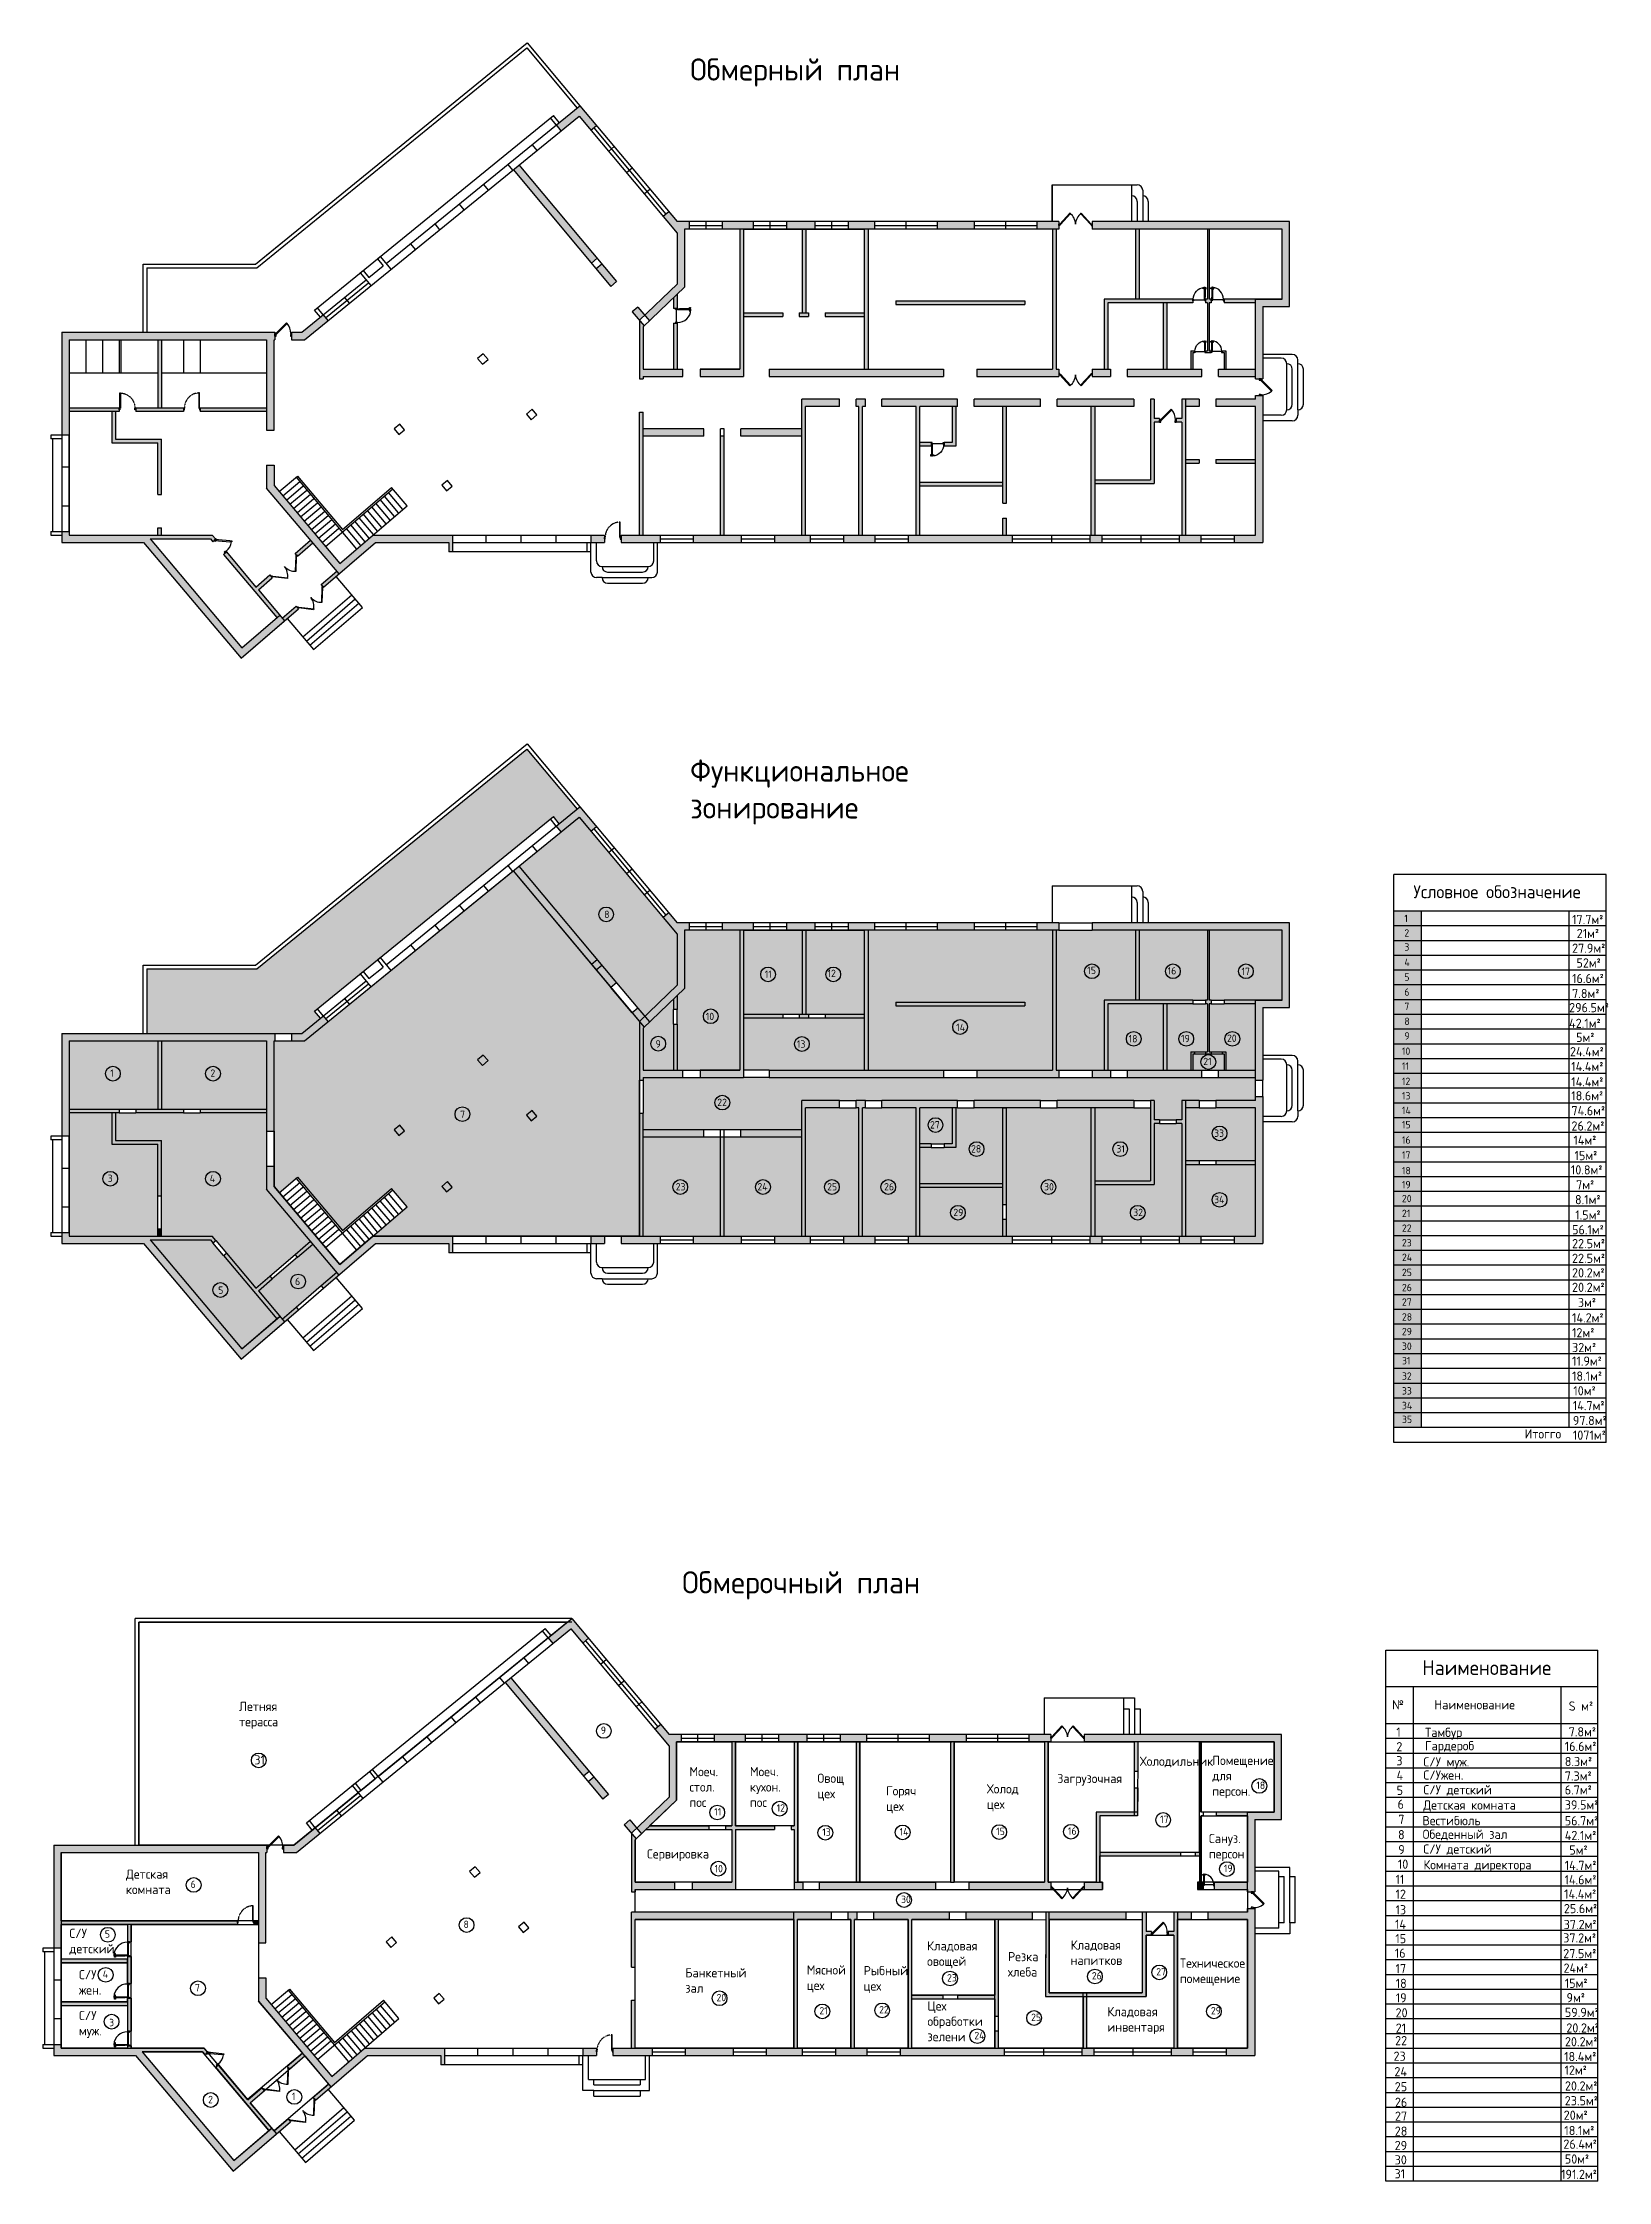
# Model space of a CAD drawing. Header units: millimetres. Extents: x 1 to 862718, y -200795 to 126771.
# Drawn here: x 143732 to 228594, y -42532 to 73425 of the extents above; entities that cross this region are included whole.
import ezdxf

# ---------------------------------------------------------------- set-up
doc = ezdxf.new("R2010")
doc.units = ezdxf.units.MM
doc.header["$MEASUREMENT"] = 0
doc.linetypes.add('HIDDEN4', pattern=[0.09375, 0.0625, -0.03125])
doc.styles.get("Standard").update_dxf_attribs({"font": 'GOST Common.ttf'})

msp = doc.modelspace()

# ---------------------------------------------------------------- texts
at = {"char_height": 1200, "attachment_point": 1}
for s, insert in [('Обмерный план', (178826.5, 72577)), ('{\\fGOST Common|b0|i0|c204|p34;Функциональное зонирование}', (178826.5, 34561)), ('{\\fGOST Common|b0|i0|c204|p34;Обмерочный план}', (178391, -9459))]:
    msp.add_mtext_dynamic_manual_height_columns(s, width=12798.5, gutter_width=1, heights=[0], dxfattribs=dict(at, insert=insert))
at = {"color": 18, "true_color": 0x000000, "attachment_point": 1}
for s, width, heights, insert, char_height in [('Условное обозначение', 9734.5, [0], (218032.5, 27740), 700), ('8', 400, [0], (174166.5, 26361), 400), ('1', 8607, [0], (217543.5, 26146), 400), ('17.7м²', 1384.5, [0], (226636, 26136), 500), ('2', 8607, [0], (217543.5, 25356.5), 400), ('3', 8607, [0], (217543.5, 24595.5), 400), ('27.9м²', 1384.5, [0], (226636, 24578), 500), ('21м²', 1384.5, [0], (226887.5, 25378.5), 500), ('15', 500, [0], (200354.5, 23323.5), 400), ('16', 500, [0], (204710.5, 23303.5), 400), ('17', 500, [0], (208713.5, 23268.5), 400), ('4', 500, [0], (217543.5, 23764.5), 400), ('52м²', 1384.5, [0], (226872, 23777.5), 500), ('11', 500, [0], (182868, 23119.5), 400), ('12', 500, [0], (186270.5, 23162.5), 400), ('5', 500, [0], (217543.5, 22962.5), 400), ('6', 500, [0], (217543.5, 22150.5), 400), ('16.6м²', 1384.5, [0], (226636, 22939), 500), ('7.8м²', 1384.5, [0], (226636, 22123), 500), ('7', 500, [0], (217543.5, 21383.5), 400), ('296.5м²', 1384.5, [0], (226474, 21358), 500), ('10', 500, [0], (179674, 20828), 400), ('14', 500, [0], (193250, 20235.5), 400), ('9', 500, [0], (217543.5, 19774), 400), ('8', 500, [0], (217543.5, 20564.5), 400), ('42.1м²', 1384.5, [0], (226474, 20505), 500), ('5м²', 1384.5, [0], (226853.5, 19743), 500), ('9', 500, [0], (176951, 19341), 400), ('13', 500, [0], (184615, 19329.5), 400), ('18', 500, [0], (202593.5, 19617.5), 400), ('19', 500, [0], (205441, 19631), 400), ('20', 500, [0], (207927.5, 19646.5), 400), ('10', 500, [0], (217411.5, 18946.5), 400), ('24.4м²', 1384.5, [0], (226520, 18966.5), 500), ('1', 400, [0], (147391.5, 17754.5), 400), ('2', 400, [0], (152820.5, 17754.5), 400), ('21', 500, [0], (206642, 18387), 400), ('11', 500, [0], (217411.5, 18135), 400), ('14.4м²', 1384.5, [0], (226589.5, 18162), 500), ('12', 500, [0], (217411.5, 17311), 400), ('13', 500, [0], (217411.5, 16525), 400), ('14.4м²', 1384.5, [0], (226589.5, 17332.5), 500), ('18.6м²', 1384.5, [0], (226589.5, 16577), 500), ('7', 400, [0], (166355, 15518.5), 400), ('22', 500, [0], (180295, 16167), 400), ('14', 500, [0], (217411.5, 15732), 400), ('74.6м²', 1384.5, [0], (226600, 15767.5), 500), ('27', 500, [0], (191827, 14951.5), 400), ('33', 500, [0], (207228, 14499), 400), ('15', 500, [0], (217411.5, 14961.5), 400), ('16', 500, [0], (217411.5, 14129), 400), ('26.2м²', 1384.5, [0], (226600, 14937.5), 500), ('14м²', 1384.5, [0], (226707, 14166.5), 500), ('28', 500, [0], (194054.5, 13649), 400), ('31', 500, [0], (201931, 13649), 400), ('17', 500, [0], (217411.5, 13313), 400), ('15м²', 1384.5, [0], (226767, 13335), 500), ('3', 8607, [0], (147249, 12054), 400), ('4', 8607, [0], (152780.5, 12040.5), 400), ('18', 500, [0], (217411.5, 12471), 400), ('19', 500, [0], (217411.5, 11707.5), 400), ('10.8м²', 1384.5, [0], (226569, 12559), 500), ('7м²', 1384.5, [0], (226855, 11749), 500), ('23', 500, [0], (178043.5, 11593), 400), ('24', 500, [0], (182473.5, 11593), 400), ('25', 500, [0], (186254.5, 11593), 400), ('26', 500, [0], (189339.5, 11593), 400), ('30', 500, [0], (198012, 11593), 400), ('34', 500, [0], (207228, 10901), 400), ('20', 500, [0], (217411.5, 10956.5), 400), ('8.1м²', 1384.5, [0], (226792.5, 10945.5), 500), ('29', 500, [0], (193093.5, 10200.5), 400), ('32', 500, [0], (202844.5, 10200.5), 400), ('21', 500, [0], (217411.5, 10149), 400), ('22', 500, [0], (217411.5, 9350), 400), ('56.1м²', 1384.5, [0], (226634.5, 9312.5), 500), ('1.5м²', 1384.5, [0], (226806.5, 10112.5), 500), ('23', 500, [0], (217411.5, 8558), 400), ('22.5м²', 1384.5, [0], (226632, 8562), 500), ('24', 500, [0], (217411.5, 7765.5), 400), ('22.5м²', 1384.5, [0], (226632, 7764), 500), ('20.2м²', 1384.5, [0], (226632, 6976), 500), ('5', 400, [0], (153240, 5985.5), 400), ('6', 400, [0], (157409, 6460), 400), ('25', 500, [0], (217411.5, 6948.5), 400), ('26', 500, [0], (217411.5, 6129), 400), ('20.2м²', 1384.5, [0], (226632, 6191), 500), ('27', 500, [0], (217411.5, 5339.5), 400), ('3м²', 1384.5, [0], (226948.5, 5368), 500), ('28', 500, [0], (217411.5, 4533), 400), ('29', 500, [0], (217411.5, 3744), 400), ('14.2м²', 1384.5, [0], (226632, 4537), 500), ('12м²', 1384.5, [0], (226632, 3729), 500), ('30', 500, [0], (217411.5, 2948.5), 400), ('32м²', 1384.5, [0], (226632, 2928), 500), ('31', 500, [0], (217411.5, 2162), 400), ('32', 500, [0], (217411.5, 1327.5), 400), ('11.9м²', 1384.5, [0], (226632, 2188), 500), ('18.1м²', 1384.5, [0], (226632, 1377.5), 500), ('33', 500, [0], (217411.5, 527), 400), ('10м²', 1384.5, [0], (226702.5, 578.5), 500), ('34', 500, [0], (217411.5, -270), 400), ('35', 500, [0], (217411.5, -1023), 400), ('14.7м²', 1384.5, [0], (226678, -223.5), 500), ('97.8м²', 1384.5, [0], (226678, -1031), 500), ('Итогго', 2317, [0], (224060, -1755.5), 500), ('1071м²', 1384.5, [0], (226678, -1825.5), 500), ('Наименование', 4793, [0], (218514.5, -14282.5), 800), ('Летняя терасса', 500, [0], (154370.5, -16533.5), 500), ('№', 4793, [0], (216879.5, -16444), 500), ('Наименование', 4793, [0], (219168, -16444), 500), ('S м²', 1384.5, [0], (226450.5, -16516), 500), ('1', 500, [0], (217108, -17931), 500), ('Тамбур', 4793, [0], (218662, -17944.5), 500), ('7.8м²', 1384.5, [0], (226450.5, -17911), 500), ('Холодильник', 1164.433, [2318], (203205.5, -19509), 500), ('Помещение для персон.', 1164.433, [0], (207129.6, -19463.5), 500), ('2', 500, [0], (217108, -18720.5), 500), ('3', 500, [0], (217108, -19481.5), 500), ('С/У муж.', 2841, [0], (218575, -19542.5), 500), ('Гардероб', 4793, [0], (218662, -18668.5), 500), ('16.6м²', 1384.5, [0], (226238, -18702), 500), ('8.3м²', 1384.5, [0], (226238, -19522), 500), ('Моеч. стол. пос', 500, [0], (178787.5, -20070.5), 500), ('Моеч. кухон. пос', 500, [0], (182065, -20070.5), 500), ('Овощ\\Pцех', 500, [0], (185722, -20428.7), 500), ('Загрузочная', 1164.433, [650], (198723, -20444), 500), ('4', 500, [0], (217121, -20272.5), 500), ('С/Ужен.', 500, [0], (218575.5, -20257), 500), ('7.3м²', 1384.5, [0], (226238, -20307.5), 500), ('Горяч\\Pцех', 500, [0], (189448.5, -21112.5), 500), ('Холод\\Pцех', 500, [0], (194913.5, -21004.7), 500), ('5', 500, [0], (217125.5, -21087.5), 500), ('6', 500, [0], (217175.5, -21838.5), 500), ('Детская комната', 5607, [0], (218567.5, -21884), 500), ('С/У детский', 4206, [0], (218575, -21054.5), 500), ('39.5м²', 1384.5, [0], (226238, -21875), 500), ('6.7м²', 1384.5, [0], (226238, -21061.5), 500), ('7', 500, [0], (217213.5, -22663.5), 500), ('Вестибюль', 4206, [0], (218523.5, -22728), 500), ('56.7м²', 1384.5, [0], (226238, -22735.5), 500), ('Сануз. \\Pперсон', 1164.433, [0], (206947.5, -23696.5), 500), ('8', 500, [0], (217200.5, -23488.5), 500), ('9', 500, [0], (217213.5, -24301), 500), ('Обеденный зал', 5952, [0], (218531, -23469.5), 500), ('С/У детский', 4206, [0], (218570.5, -24269.5), 500), ('42.1м²', 1384.5, [0], (226238, -23533.5), 500), ('5м²', 1384.5, [0], (226484, -24323), 500), ('Сервировка', 4793, [0], (176486, -24532.5), 500), ('10', 500, [0], (217188, -25088), 500), ('Комната директора', 6560.5, [0], (218579, -25121), 500), ('14.7м²', 1384.5, [0], (226238, -25154), 500), ('Детская комната', 500, [0], (148239.5, -25628), 500), ('11', 500, [0], (217063, -25913), 500), ('14.6м²', 1384.5, [0], (226226.5, -25933.5), 500), ('12', 500, [0], (217063, -26718.5), 500), ('13', 500, [0], (217063, -27562.5), 500), ('14.4м²', 1384.5, [0], (226202.5, -26709), 500), ('25.6м²', 1384.5, [0], (226190.5, -27497), 500), ('С/У\\Pдетский', 500, [0], (145174.5, -28841), 500), ('14', 500, [0], (217034.5, -28349), 500), ('37.2м²', 1384.5, [0], (226178, -28359.5), 500), ('Кладовая \\Pовощей', 500, [0], (191671.5, -29520), 500), ('Резка хлеба', 500, [0], (196053.5, -30101.5), 500), ('Кладовая \\Pнапитков', 500, [0], (199450, -29473), 500), ('16', 500, [0], (217025, -29912), 500), ('15', 500, [0], (217053.5, -29125.5), 500), ('37.2м²', 1384.5, [0], (226153, -29086.5), 500), ('27.5м²', 1384.5, [0], (226153, -29937.5), 500), ('С/У\\Pжен.', 500, [0], (145693.5, -31079.5), 500), ('Банкетный зал', 500, [0], (178561.5, -30978), 500), ('Мясной\\Pцех', 500, [0], (185147, -30825), 500), ('Рыбный\\Pцех', 500, [0], (188227.5, -30861.5), 500), ('Техническое помещение', 500, [0], (205374.5, -30455.5), 500), ('17', 500, [0], (217065, -30753), 500), ('24м²', 1384.5, [0], (226170.5, -30724.5), 500), ('18', 500, [0], (217074.5, -31554.5), 500), ('19', 500, [0], (217074.5, -32337), 500), ('15м²', 1384.5, [0], (226240.5, -31546.5), 500), ('9м²', 1384.5, [0], (226334, -32327), 500), ('С/У\\Pмуж.', 500, [0], (145693.5, -33294), 500), ('Цех обработки зелени', 500, [0], (191690.5, -32775.5), 500), ('Кладовая \\Pинвентаря', 500, [0], (201440.5, -33086.5), 500), ('20', 500, [0], (217065, -33148), 500), ('59.9м²', 1384.5, [0], (226243.5, -33127.5), 500), ('22', 500, [0], (217041.5, -34656), 500), ('21', 500, [0], (217074.5, -33979), 500), ('20.2м²', 1384.5, [0], (226246, -34716), 500), ('20.2м²', 1384.5, [0], (226322.5, -33970), 500), ('23', 500, [0], (216954, -35502.5), 500), ('18.4м²', 1384.5, [0], (226204, -35519), 500), ('24', 500, [0], (217002.5, -36339), 500), ('12м²', 1384.5, [0], (226225, -36259), 500), ('25', 500, [0], (217021, -37157.5), 500), ('26', 500, [0], (217030.5, -38000), 500), ('23.5м²', 1384.5, [0], (226238.5, -37915), 500), ('20.2м²', 1384.5, [0], (226246, -37114.5), 500), ('27', 500, [0], (217030.5, -38754.5), 500), ('20м²', 1384.5, [0], (226181, -38700.5), 500), ('29', 500, [0], (217015, -40344), 500), ('28', 500, [0], (217021, -39567.5), 500), ('26.4м²', 1384.5, [0], (226163.5, -40270.5), 500), ('18.1м²', 1384.5, [0], (226215.5, -39531.5), 500), ('30', 500, [0], (217015, -41123.5), 500), ('50м²', 1384.5, [0], (226240, -41077), 500), ('31', 500, [0], (217009, -41877), 500), ('191.2м²', 1384.5, [0], (226038.5, -41908.5), 500)]:
    msp.add_mtext_dynamic_manual_height_columns(s, width=width, gutter_width=1, heights=heights, dxfattribs=dict(at, insert=insert, char_height=char_height))
at = {"color": 30, "true_color": 0xf26722, "attachment_point": 1}
for s, width, insert, char_height in [('9', 8607, (173982.3, -17876.4), 400), ('31', 500, (155198.5, -19431.5), 500), ('18', 8607, (209519.7, -20861.5), 400), ('11', 8607, (180131.8, -22300.9), 400), ('12', 8607, (183515.8, -22091.9), 400), ('17', 8607, (204304.2, -22703.5), 400), ('13', 8607, (185991.3, -23399.4), 400), ('14', 8607, (190182.3, -23381.9), 400), ('15', 8607, (195416.3, -23364.4), 400), ('16', 8607, (199306.3, -23343.9), 400), ('10', 8607, (180149.5, -25379.5), 400), ('19', 8607, (207759.2, -25367), 400), ('6', 8607, (151748.3, -26229.4), 400), ('30', 8607, (190256.2, -27046.5), 400), ('5', 8607, (147095.3, -28931.9), 400), ('8', 8607, (166541.8, -28403.9), 400), ('4', 8607, (146980, -31101.5), 400), ('23', 8607, (192749.7, -31302.5), 400), ('26', 8607, (200603.7, -31192.5), 400), ('27', 8607, (204091.2, -30973), 400), ('7', 8607, (151982.3, -31831.9), 400), ('20', 8607, (180255.2, -32372.5), 400), ('21', 8607, (185829.7, -33086), 400), ('22', 8607, (189070.2, -33031), 400), ('25', 8607, (197308.2, -33443), 400), ('29', 8607, (207056.7, -33086), 400), ('3', 8607, (147325, -33726), 400), ('24', 8607, (194232.7, -34430.5), 400), ('2', 400, (152696.3, -37899.5), 400), ('1', 400, (157228.5, -37731), 400)]:
    msp.add_mtext_dynamic_manual_height_columns(s, width=width, gutter_width=1, heights=[0], dxfattribs=dict(at, insert=insert, char_height=char_height))

# ---------------------------------------------------------------- blocks, each defined once
blk = doc.blocks.new('door')
for p, q in [((156873, 58161), (156435, 57726)), ((156472, 57689), (156910, 58124)), ((156873, 58161), (156946, 58233)), ((156983, 58197), (156910, 58124)), ((156946, 58233), (156983, 58197)), ((156317, 57525), (156317, 57653)), ((156317, 57653), (156317, 57525)), ((156435, 57726), (156362, 57653)), ((156362, 57653), (156399, 57617)), ((156399, 57617), (156472, 57689)), ((157217, 57525), (157217, 57653)), ((157217, 57525), (157217, 57653))]:
    blk.add_line(p, q)
for points in [[(156362, 57653), (156317, 57653), (156317, 57525), (156382, 57525), (156382, 57589), (156382, 57602), (156362, 57602)], [(157172, 57653), (157172, 57602), (157153, 57602), (157153, 57589), (157153, 57525), (157217, 57525), (157217, 57653)]]:
    blk.add_lwpolyline(points, close=True)
blk.add_arc((156410, 57690), 763, 357.23132, 41.49368)
blk = doc.blocks.new('A$C7C735C75')
for p, q in [((0, 0), (0, 38)), ((0, 38), (25, 38)), ((25, 0), (0, 0)), ((328, 370), (25, 38)), ((25, 38), (43, 21)), ((25, 38), (25, 0)), ((43, 21), (346, 354)), ((346, 354), (328, 370)), ((654, 354), (672, 370)), ((957, 21), (654, 354)), ((672, 370), (975, 38)), ((975, 38), (957, 21)), ((975, 38), (975, 0)), ((1000, 38), (975, 38)), ((975, 0), (1000, 0)), ((1000, 0), (1000, 38))]:
    blk.add_line(p, q)
for centre, start, end in [((60, 21), 2.20706, 50.92304), ((940, 21), 129.07696, 177.79294)]:
    blk.add_arc(centre, 441, start, end)
blk = doc.blocks.new('A$C0CE462CD')
for p, q in [((860, 100), (860, 0)), ((860, 0), (894, 0))]:
    blk.add_line(p, q)
for points in [[(0, 10), (6, 10), (6, 90), (0, 90)], [(860, 100), (860, 920), (818, 920), (818, 100)], [(894, 10), (900, 10), (900, 90), (894, 90)]]:
    blk.add_lwpolyline(points, close=True)
for points in [[(6, 0), (40, 0), (40, 100), (6, 100)], [(6, 100), (6, 0)], [(860, 100), (894, 100), (894, 0)]]:
    blk.add_lwpolyline(points)
at = {"linetype": 'HIDDEN4'}
blk.add_arc((859, 102), 819, 92.8508, 180.13091, dxfattribs=at)
blk = doc.blocks.new('A$C5B1F248E')
for p, q in [((70, 640), (70, 200)), ((88, 650), (88, 190)), ((90, 650), (90, 190)), ((690, 60), (90, 60)), ((93, 650), (93, 190)), ((110, 640), (110, 200))]:
    blk.add_line(p, q)
for points in [[(45, 670), (5, 666, -0.4437164), (0, 671), (0, 709, -0.4437164), (5, 714), (45, 710, -0.3853136), (50, 705), (50, 675, -0.3853136)], [(135, 670), (175, 666, 0.4437164), (181, 671), (181, 709, 0.4437164), (175, 714), (135, 710, 0.3853136), (131, 705), (131, 675, 0.3853136)]]:
    blk.add_lwpolyline(points, format="xyb", close=True)
for points in [[(70, 100), (70, 60), (90, 60), (90, 0), (40, 0), (40, 100), (70, 100)], [(95, 640), (110, 640), (110, 740), (70, 740), (70, 640), (85, 640), (85, 650), (95, 650), (95, 640)], [(95, 200), (110, 200), (110, 100), (70, 100), (70, 200), (85, 200), (85, 190), (95, 190), (95, 200)], [(710, 100), (710, 60), (690, 60), (690, 0), (740, 0), (740, 100), (710, 100)]]:
    blk.add_lwpolyline(points)
for points in [[(70, 685), (50, 685), (50, 695), (70, 695)], [(110, 685), (131, 685), (131, 695), (110, 695)]]:
    blk.add_lwpolyline(points, close=True)
for centre, radius, start, end in [((87, 641), 8.25, 186.43423, 273.2898), ((87, 199), 8.25, 86.7102, 173.56577), ((93, 641), 8.25, 266.7102, 353.56577), ((93, 199), 8.25, 6.43423, 93.2898), ((74, 104), 637, 359.59659, 86.70819)]:
    blk.add_arc(centre, radius, start, end)

# ---------------------------------------------------------------- hatches: boundary and pattern name
at = {"true_color": 0x636466}
h = msp.add_hatch(color=251, dxfattribs=at)
h.dxf.hatch_style = 1
h.paths.add_polyline_path([(145167.4, 57324.9), (155867.4, 57324.9), (155867.4, 52424.9), (156267.4, 52424.9), (156267.4, 57324.9), (156317.4, 57324.9), (156317.4, 57724.9), (144767.4, 57724.9), (144767.4, 52149.9), (145167.4, 52149.9)])
h.paths.add_polyline_path([(149554.1, 46524.9), (152824.6, 46524.9), (152953.5, 46372), (153106.4, 46500.9), (152917.5, 46724.9), (145167.4, 46724.9), (145167.4, 46924.9), (144767.4, 46924.9), (144767.4, 46324.9), (149199.5, 46324.9), (154486.2, 40056.6), (156836.1, 42078.7), (156578.2, 42384.5), (156575.2, 42381.9), (154531.5, 40623.3)])
h.paths.add_polyline_path([(153686.7, 45812.9), (153630.2, 45765.4), (153533.7, 45684), (156426.6, 42254.1), (156578.2, 42384.5), (155417.6, 43760.6), (156175.7, 44412.9), (156046.7, 44565.7), (155288.7, 43913.4)], flags=17)
h.paths.add_polyline_path([(158373.9, 46304.5), (158245, 46457.4), (157411.2, 45739.9), (157540.1, 45587)], flags=17)
h.paths.add_polyline_path([(159792.4, 44622.7), (159663.4, 44775.6), (158829.6, 44058.1), (158958.6, 43905.3)])
h.paths.add_polyline_path([(157594.1, 42731), (157465.1, 42883.9), (156707.1, 42231.6), (156836.1, 42078.7)])
h.paths.add_polyline_path([(156267.4, 49422.6), (156267.4, 50524.9), (155867.4, 50524.9), (155867.4, 49276.4), (159792.4, 44622.7), (161770.4, 46324.9), (165742, 46324.9), (165742, 45824.9), (165942, 45824.9), (165942, 46724.9), (161622, 46724.9), (159837.7, 45189.4)])
h.paths.add_polyline_path([(174177.4, 46724.9), (173448.5, 46724.9), (173448.5, 46324.9), (174177.4, 46324.9)])
h.paths.add_polyline_path([(177207.4, 46724.9), (175077.4, 46724.9), (175077.4, 46324.9), (177207.4, 46324.9)])
h.paths.add_polyline_path([(181607.4, 46724.9), (179007.4, 46724.9), (179007.4, 46324.9), (181607.4, 46324.9)])
h.paths.add_polyline_path([(180673.1, 52094.9), (180473.1, 52094.9), (180473.1, 46724.9), (180673.1, 46724.9)])
h.paths.add_polyline_path([(176273.1, 53394.9), (176073.1, 53394.9), (176073.1, 46724.9), (176273.1, 46724.9)])
h.paths.add_polyline_path([(185357.4, 46724.9), (183407.4, 46724.9), (183407.4, 46324.9), (185357.4, 46324.9)])
h.paths.add_polyline_path([(188857.4, 46724.9), (187157.4, 46724.9), (187157.4, 46324.9), (188857.4, 46324.9)])
h.paths.add_polyline_path([(188173.1, 53694.9), (188323.1, 53694.9), (188323.1, 54094.9), (187823.1, 54094.9), (187823.1, 53694.9), (187973.1, 53694.9), (187973.1, 46724.9), (188173.1, 46724.9)])
h.paths.add_polyline_path([(185073.1, 53694.9), (186923.1, 53694.9), (186923.1, 54094.9), (184873.1, 54094.9), (184873.1, 46724.9), (185073.1, 46724.9)])
h.paths.add_polyline_path([(196307.4, 46724.9), (190657.4, 46724.9), (190657.4, 46324.9), (196307.4, 46324.9)])
h.paths.add_polyline_path([(191273.1, 53694.9), (193323.1, 53694.9), (193323.1, 54094.9), (189223.1, 54094.9), (189223.1, 53694.9), (191073.1, 53694.9), (191073.1, 46724.9), (191273.1, 46724.9)])
h.paths.add_polyline_path([(195973.1, 47653.9), (195773.1, 47653.9), (195773.1, 46724.9), (195973.1, 46724.9)])
h.paths.add_polyline_path([(195973.1, 53694.9), (195773.1, 53694.9), (195773.1, 48453.9), (195973.1, 48453.9)])
h.paths.add_polyline_path([(195773.1, 49594.9), (191273.1, 49594.9), (191273.1, 49394.9), (195773.1, 49394.9)])
h.paths.add_polyline_path([(201157.4, 46724.9), (200507.4, 46724.9), (200507.4, 46324.9), (201157.4, 46324.9)])
h.paths.add_polyline_path([(200773.1, 53694.9), (200573.1, 53694.9), (200573.1, 46724.9), (200773.1, 46724.9)])
h.paths.add_polyline_path([(206517.4, 46724.9), (205357.4, 46724.9), (205357.4, 46324.9), (206517.4, 46324.9)])
h.paths.add_polyline_path([(205673.1, 54094.9), (205473.1, 54094.9), (205473.1, 53044.9), (205173.1, 53044.9), (205173.1, 52844.9), (205473.1, 52844.9), (205473.1, 46724.9), (205673.1, 46724.9)])
h.paths.add_polyline_path([(209867.4, 54294.9), (209467.4, 54294.9), (209467.4, 54094.9), (207323.1, 54094.9), (207323.1, 53694.9), (209467.4, 53694.9), (209467.4, 46724.9), (208317.4, 46724.9), (208317.4, 46324.9), (209867.4, 46324.9)])
h.paths.add_polyline_path([(178517.4, 63324.9), (178767.4, 63324.9), (178767.4, 63724.9), (178117.4, 63724.9), (177664.4, 64266.2), (177357.6, 64009.4), (178117.4, 63101.7), (178117.4, 60335.7), (176362.7, 58655.7), (176620, 58348.3), (178517.4, 60164.9)])
h.paths.add_polyline_path([(176273.1, 58016.2), (176330.4, 58071.1), (176073.1, 58378.5), (176073.1, 55194.9), (176273.1, 55194.9), (176273.1, 55324.9), (178423.1, 55324.9), (178423.1, 55724.9), (176273.1, 55724.9)])
h.paths.add_polyline_path([(175995.3, 59094.6), (175688.5, 58837.9), (176073.1, 58378.5), (176362.7, 58655.7)])
h.paths.add_polyline_path([(178123.1, 59787.3), (177923.1, 59595.9), (177923.1, 59024.9), (178123.1, 59024.9)], flags=17)
h.paths.add_polyline_path([(178123.1, 58224.9), (177923.1, 58224.9), (177923.1, 55724.9), (178123.1, 55724.9)], flags=17)
h.paths.add_polyline_path([(181717.4, 63324.9), (181517.4, 63324.9), (181517.4, 55724.9), (179367.4, 55724.9), (179367.4, 55324.9), (181717.4, 55324.9)])
h.paths.add_polyline_path([(183842.4, 58774.9), (181717.4, 58774.9), (181717.4, 58574.9), (183842.4, 58574.9)])
h.paths.add_polyline_path([(185092.4, 63324.9), (184892.4, 63324.9), (184892.4, 58774.9), (185092.4, 58774.9)])
h.paths.add_polyline_path([(185242.4, 58774.9), (184742.4, 58774.9), (184742.4, 58574.9), (185242.4, 58574.9)])
h.paths.add_polyline_path([(188267.4, 58774.9), (186142.4, 58774.9), (186142.4, 58574.9), (188267.4, 58574.9)])
h.paths.add_polyline_path([(188467.4, 63324.9), (188267.4, 63324.9), (188267.4, 55724.9), (188467.4, 55724.9)])
h.paths.add_polyline_path([(192567.4, 55724.9), (183117.4, 55724.9), (183117.4, 55324.9), (192567.4, 55324.9)])
h.paths.add_polyline_path([(196967.4, 59424.9), (189967.4, 59424.9), (189967.4, 59224.9), (196967.4, 59224.9)])
h.paths.add_polyline_path([(198817.4, 55724.9), (198667.4, 55724.9), (198667.4, 63324.9), (198467.4, 63324.9), (198467.4, 55724.9), (194367.4, 55724.9), (194367.4, 55324.9), (198817.4, 55324.9)])
h.paths.add_polyline_path([(201617.4, 55724.9), (200617.4, 55724.9), (200617.4, 55324.9), (201617.4, 55324.9)], flags=0)
h.paths.add_polyline_path([(201467.4, 59324.9), (206067.4, 59324.9), (206067.4, 59524.9), (201267.4, 59524.9), (201267.4, 55724.9), (201467.4, 55724.9)], flags=17)
h.paths.add_polyline_path([(197823.1, 54094.9), (194223.1, 54094.9), (194223.1, 53694.9), (197823.1, 53694.9)])
h.paths.add_polyline_path([(202873.1, 54094.9), (198723.1, 54094.9), (198723.1, 53694.9), (202873.1, 53694.9)])
h.paths.add_polyline_path([(193223.1, 53694.9), (193023.1, 53694.9), (193023.1, 51744.9), (192594.1, 51744.9), (192594.1, 51544.9), (193223.1, 51544.9)], flags=17)
h.paths.add_polyline_path([(191894.1, 51744.9), (191273.1, 51744.9), (191273.1, 51544.9), (191894.1, 51544.9)], flags=17)
h.paths.add_polyline_path([(184873.1, 52494.9), (181573.1, 52494.9), (181573.1, 52094.9), (184873.1, 52094.9)])
h.paths.add_polyline_path([(179573.1, 52494.9), (176273.1, 52494.9), (176273.1, 52094.9), (179573.1, 52094.9)])
h.paths.add_polyline_path([(209467.4, 50824.9), (207323.1, 50824.9), (207323.1, 50624.9), (209467.4, 50624.9)], flags=17)
h.paths.add_polyline_path([(206423.1, 50824.9), (205673.1, 50824.9), (205673.1, 50624.9), (206423.1, 50624.9)])
h.paths.add_polyline_path([(203973.1, 54094.9), (203773.1, 54094.9), (203773.1, 49724.9), (200773.1, 49724.9), (200773.1, 49524.9), (203973.1, 49524.9), (203973.1, 52844.9), (204273.1, 52844.9), (204273.1, 53044.9), (203973.1, 53044.9)])
h.paths.add_polyline_path([(206423.1, 54094.9), (205673.1, 54094.9), (205673.1, 53694.9), (206423.1, 53694.9)])
h.paths.add_polyline_path([(209867.4, 59124.9), (211317.4, 59124.9), (211317.4, 63724.9), (200617.4, 63724.9), (200617.4, 63324.9), (210917.4, 63324.9), (210917.4, 59524.9), (209467.4, 59524.9), (209467.4, 55194.9), (209867.4, 55194.9)])
h.paths.add_polyline_path([(209467.4, 55724.9), (207467.4, 55724.9), (207467.4, 55324.9), (209467.4, 55324.9)], flags=17)
h.paths.add_polyline_path([(206567.4, 55724.9), (202517.4, 55724.9), (202517.4, 55324.9), (206567.4, 55324.9)], flags=17)
h.paths.add_polyline_path([(204667.4, 59324.9), (204467.4, 59324.9), (204467.4, 55724.9), (204667.4, 55724.9)], flags=0)
h.paths.add_polyline_path([(206967.4, 59324.9), (207067.4, 59324.9), (207067.4, 59524.9), (206967.4, 59524.9), (206967.4, 63324.9), (206867.4, 63324.9), (206867.4, 59524.9), (206767.4, 59524.9), (206767.4, 59324.9), (206867.4, 59324.9), (206867.4, 56724.9), (206767.4, 56724.9), (206767.4, 56624.9), (207067.4, 56624.9), (207067.4, 56724.9), (206967.4, 56724.9)], flags=17)
h.paths.add_polyline_path([(206067.4, 56624.9), (206167.4, 56624.9), (206167.4, 56724.9), (205967.4, 56724.9), (205967.4, 55724.9), (206067.4, 55724.9)], flags=17)
h.paths.add_polyline_path([(207867.4, 56724.9), (207667.4, 56724.9), (207667.4, 56624.9), (207767.4, 56624.9), (207767.4, 55724.9), (207867.4, 55724.9)], flags=17)
h.paths.add_polyline_path([(209467.4, 59524.9), (207767.4, 59524.9), (207767.4, 59324.9), (209467.4, 59324.9)], flags=17)
h.paths.add_polyline_path([(203167.4, 63324.9), (202967.4, 63324.9), (202967.4, 59524.9), (203167.4, 59524.9)], flags=17)
h.paths.add_polyline_path([(182247.4, 63724.9), (180567.4, 63724.9), (180567.4, 63324.9), (182247.4, 63324.9)])
h.paths.add_polyline_path([(185587.4, 63724.9), (184047.4, 63724.9), (184047.4, 63324.9), (185587.4, 63324.9)])
h.paths.add_polyline_path([(188817.4, 63724.9), (187387.4, 63724.9), (187387.4, 63324.9), (188267.4, 63324.9), (188817.4, 63324.9)])
h.paths.add_polyline_path([(194217.4, 63724.9), (192217.4, 63724.9), (192217.4, 63324.9), (194217.4, 63324.9)])
h.paths.add_polyline_path([(198817.4, 63724.9), (197617.4, 63724.9), (197617.4, 63324.9), (198817.4, 63324.9)])
h.paths.add_polyline_path([(169544.7, 66801.3), (169234.5, 66548.6), (173474.2, 61483.5), (173780.9, 61740.2)])
h.paths.add_polyline_path([(174037.6, 61433.5), (173730.9, 61176.7), (174533.2, 60218.2), (174839.9, 60474.9)])
h.paths.add_polyline_path([(172800.5, 69453.9), (172806.9, 69446.3), (173442.3, 68687.1), (173749.1, 68943.8), (172853.9, 70013.3), (171570.9, 68968), (171823.6, 68658)])
h.paths.add_polyline_path([(159186.8, 58362.2), (158934.2, 58672.3), (157771.3, 57724.9), (157217.4, 57724.9), (157217.4, 57324.9), (157913.6, 57324.9)])
h = msp.add_hatch(color=251, dxfattribs=at)
h.dxf.hatch_style = 1
h.paths.add_polyline_path([(147867.4, 53624.9), (145167.4, 53624.9), (145167.4, 53424.9), (147867.4, 53424.9)])
h.paths.add_polyline_path([(147667.4, 53424.9), (147467.4, 53424.9), (147467.4, 51724.9), (149967.4, 51724.9), (149967.4, 48924.9), (150167.4, 48924.9), (150167.4, 51924.9), (147667.4, 51924.9)])
h.paths.add_polyline_path([(151367.4, 53624.9), (148767.4, 53624.9), (148767.4, 53424.9), (151367.4, 53424.9)])
h.paths.add_polyline_path([(150167.4, 57324.9), (149967.4, 57324.9), (149967.4, 53624.9), (150167.4, 53624.9)])
h.paths.add_polyline_path([(155867.4, 53624.9), (152267.4, 53624.9), (152267.4, 53424.9), (155867.4, 53424.9)])
h.paths.add_polyline_path([(150167.4, 47124.9), (149967.4, 47124.9), (149967.4, 46724.9), (150167.4, 46724.9)])
h.paths.add_polyline_path([(204667.4, 59324.9), (204467.4, 59324.9), (204467.4, 55724.9), (204667.4, 55724.9)])
h.paths.add_polyline_path([(201617.4, 55724.9), (200617.4, 55724.9), (200617.4, 55324.9), (201617.4, 55324.9)])
at = {"true_color": 0xadddf7}
h = msp.add_hatch(color=141, dxfattribs=at)
h.dxf.hatch_style = 1
h.paths.add_polyline_path([(171410.2, 31466), (171726, 31078.4), (172698.8, 31871), (169971.2, 35129.7), (155338.6, 23208.9), (149367.4, 23208.9), (149367.4, 19708.9), (156317.4, 19708.9), (157217.4, 19708.9), (157771.3, 19708.9), (158779.1, 20530), (158463.3, 20917.6), (160944.1, 22938.9), (160944.1, 22938.9), (161099.2, 23065.2), (161874.4, 23696.9), (161874.4, 23696.9), (162029.5, 23823.2)])
at = {"true_color": 0x636466}
h = msp.add_hatch(color=251, dxfattribs=at)
h.dxf.hatch_style = 1
h.paths.add_polyline_path([(188817.4, 25708.9), (187387.4, 25708.9), (187387.4, 25308.9), (188267.4, 25308.9), (188817.4, 25308.9)])
h.paths.add_polyline_path([(185587.4, 25708.9), (184047.4, 25708.9), (184047.4, 25308.9), (185587.4, 25308.9)])
h.paths.add_polyline_path([(182247.4, 25708.9), (180567.4, 25708.9), (180567.4, 25308.9), (182247.4, 25308.9)])
h.paths.add_polyline_path([(178767.4, 25708.9), (178117.4, 25708.9), (177664.4, 26250.2), (177357.6, 25993.4), (178117.4, 25085.7), (178117.4, 22319.7), (176362.7, 20639.7), (176620, 20332.3), (178517.4, 22148.9), (178517.4, 25308.9), (178767.4, 25308.9)])
h.paths.add_polyline_path([(172853.9, 31997.3), (171570.9, 30952), (171823.6, 30642), (172800.5, 31437.9), (173442.3, 30671.1), (173749.1, 30927.8)])
h.paths.add_polyline_path([(159186.8, 20346.2), (158934.2, 20656.3), (157771.3, 19708.9), (157217.4, 19708.9), (157217.4, 19308.9), (157913.6, 19308.9)])
h.paths.add_polyline_path([(156317.4, 19708.9), (144767.4, 19708.9), (144767.4, 14133.9), (145167.4, 14133.9), (145167.4, 19308.9), (155867.4, 19308.9), (155867.4, 14408.9), (156267.4, 14408.9), (156267.4, 19308.9), (156317.4, 19308.9)])
h.paths.add_polyline_path([(152917.5, 8708.9), (145167.4, 8708.9), (145167.4, 8908.9), (144767.4, 8908.9), (144767.4, 8308.9), (149199.5, 8308.9), (154486.2, 2040.6), (156836.1, 4062.7), (156578.2, 4368.5), (156575.2, 4365.9), (154531.5, 2607.3), (149554.1, 8508.9), (152824.6, 8508.9), (152953.5, 8356), (153106.4, 8484.9)])
h.paths.add_polyline_path([(153686.6, 7797), (153533.7, 7668), (156426.6, 4238.1), (156578.2, 4368.5), (155417.6, 5744.6), (156175.7, 6396.9), (156046.7, 6549.7), (155288.7, 5897.4)], flags=17)
h.paths.add_polyline_path([(158373.9, 8288.5), (158245, 8441.4), (157411.2, 7723.9), (157540.1, 7571)], flags=17)
h.paths.add_polyline_path([(156267.4, 11406.6), (156267.4, 12508.9), (155867.4, 12508.9), (155867.4, 11260.4), (159792.4, 6606.7), (161770.4, 8308.9), (165742, 8308.9), (165742, 7808.9), (165942, 7808.9), (165942, 8708.9), (161622, 8708.9), (159837.7, 7173.4)])
h.paths.add_polyline_path([(159792.4, 6606.7), (159663.4, 6759.6), (158829.6, 6042.1), (158958.6, 5889.3)])
h.paths.add_polyline_path([(157594.1, 4715), (157465.1, 4867.9), (156707.1, 4215.6), (156836.1, 4062.7)])
h.paths.add_polyline_path([(150167.4, 19308.9), (149967.4, 19308.9), (149967.4, 15608.9), (150167.4, 15608.9)], flags=17)
h.paths.add_polyline_path([(155867.4, 15608.9), (152267.4, 15608.9), (152267.4, 15408.9), (155867.4, 15408.9)], flags=17)
h.paths.add_polyline_path([(150167.4, 13908.9), (147667.4, 13908.9), (147667.4, 15408.9), (147467.4, 15408.9), (147467.4, 13708.9), (149967.4, 13708.9), (149967.4, 10908.9), (150167.4, 10908.9)])
h.paths.add_polyline_path([(147867.4, 15608.9), (145167.4, 15608.9), (145167.4, 15408.9), (147867.4, 15408.9)], flags=17)
h.paths.add_polyline_path([(151367.4, 15608.9), (148767.4, 15608.9), (148767.4, 15408.9), (151367.4, 15408.9)], flags=17)
h.paths.add_polyline_path([(179573.1, 14478.9), (176273.1, 14478.9), (176273.1, 14078.9), (179573.1, 14078.9)])
h.paths.add_polyline_path([(176273.1, 15378.9), (176073.1, 15378.9), (176073.1, 8708.9), (176273.1, 8708.9)])
h.paths.add_polyline_path([(176273.1, 20000.2), (176330.4, 20055.1), (176073.1, 20362.5), (176073.1, 17178.9), (176273.1, 17178.9), (176273.1, 17308.9), (178423.1, 17308.9), (178423.1, 17708.9), (176273.1, 17708.9)])
h.paths.add_polyline_path([(178123.1, 20208.9), (177923.1, 20208.9), (177923.1, 17708.9), (178123.1, 17708.9)], flags=17)
h.paths.add_polyline_path([(178123.1, 21771.3), (177923.1, 21579.9), (177923.1, 21008.9), (178123.1, 21008.9)], flags=17)
h.paths.add_polyline_path([(175995.3, 21078.6), (175688.5, 20821.9), (176073.1, 20362.5), (176362.7, 20639.7)])
h.paths.add_polyline_path([(174037.6, 23417.5), (173730.9, 23160.7), (174533.2, 22202.2), (174839.9, 22458.9)])
h.paths.add_polyline_path([(169544.7, 28785.3), (169234.5, 28532.6), (173474.2, 23467.5), (173780.9, 23724.2)])
at = {"true_color": 0x2776bb}
h = msp.add_hatch(color=152, dxfattribs=at)
h.dxf.hatch_style = 1
h.paths.add_polyline_path([(178117.4, 25085.7), (172800.5, 31437.9), (169544.7, 28785.3), (174839.9, 22458.9), (175995.3, 21078.6), (176362.7, 20639.7), (178117.4, 22319.7)])
at = {"true_color": 0x139b48}
h = msp.add_hatch(color=114, dxfattribs=at)
h.dxf.hatch_style = 1
h.paths.add_polyline_path([(174533.2, 22202.2), (169234.5, 28532.6), (157913.6, 19308.9), (157217.4, 19308.9), (156267.4, 19308.9), (156267.4, 14408.9), (156267.4, 12508.9), (156267.4, 11406.6), (156549.6, 11072), (157543.4, 11910.1), (159984.9, 9015.2), (162637.3, 11297.6), (163476.2, 10304.5), (161622, 8708.9), (174177.4, 8708.9), (175077.4, 8708.9), (176073.1, 8708.9), (176073.1, 15378.9), (176073.1, 17178.9), (176073.1, 20362.5), (175688.5, 20821.9)])
h.paths.add_polyline_path([(167612.5, 18537.7), (167870, 18231.5), (167563.8, 17974.1), (167306.4, 18280.2)], flags=16)
h.paths.add_polyline_path([(170256.1, 15535.1), (170513.5, 15229), (170207.4, 14971.5), (169949.9, 15277.7)], flags=16)
h.paths.add_polyline_path([(163089.6, 14734.5), (163347, 14428.4), (163040.9, 14170.9), (162783.4, 14477.1)], flags=16)
h.paths.add_polyline_path([(165664.2, 11673.2), (165921.6, 11367.1), (165615.5, 11109.6), (165358, 11415.8)], flags=16)
at = {"true_color": 0x636466}
h = msp.add_hatch(color=251, dxfattribs=at)
h.dxf.hatch_style = 1
h.paths.add_polyline_path([(194217.4, 25708.9), (192217.4, 25708.9), (192217.4, 25308.9), (194217.4, 25308.9)])
h.paths.add_polyline_path([(198817.4, 25708.9), (197617.4, 25708.9), (197617.4, 25308.9), (198817.4, 25308.9)])
h.paths.add_polyline_path([(188467.4, 25308.9), (188267.4, 25308.9), (188267.4, 17708.9), (188467.4, 17708.9)])
h.paths.add_polyline_path([(185092.4, 25308.9), (184892.4, 25308.9), (184892.4, 20758.9), (185092.4, 20758.9)])
h.paths.add_polyline_path([(183842.4, 20758.9), (181717.4, 20758.9), (181717.4, 20558.9), (183842.4, 20558.9)])
h.paths.add_polyline_path([(181717.4, 25308.9), (181517.4, 25308.9), (181517.4, 17708.9), (179367.4, 17708.9), (179367.4, 17308.9), (181717.4, 17308.9)])
h.paths.add_polyline_path([(188267.4, 20758.9), (186142.4, 20758.9), (186142.4, 20558.9), (188267.4, 20558.9)])
h.paths.add_polyline_path([(185242.4, 20758.9), (184742.4, 20758.9), (184742.4, 20558.9), (185242.4, 20558.9)])
h.paths.add_polyline_path([(192567.4, 17708.9), (183117.4, 17708.9), (183117.4, 17308.9), (192567.4, 17308.9)])
h.paths.add_polyline_path([(198817.4, 17708.9), (198667.4, 17708.9), (198667.4, 25308.9), (198467.4, 25308.9), (198467.4, 17708.9), (194367.4, 17708.9), (194367.4, 17308.9), (198817.4, 17308.9)])
h.paths.add_polyline_path([(201617.4, 17708.9), (200617.4, 17708.9), (200617.4, 17308.9), (201617.4, 17308.9)], flags=0)
h.paths.add_polyline_path([(206567.4, 17708.9), (202517.4, 17708.9), (202517.4, 17308.9), (206567.4, 17308.9)], flags=17)
h.paths.add_polyline_path([(201467.4, 21308.9), (206067.4, 21308.9), (206067.4, 21508.9), (201267.4, 21508.9), (201267.4, 17708.9), (201467.4, 17708.9)], flags=17)
h.paths.add_polyline_path([(204667.4, 21308.9), (204467.4, 21308.9), (204467.4, 17708.9), (204667.4, 17708.9)], flags=0)
h.paths.add_polyline_path([(209467.4, 17708.9), (207467.4, 17708.9), (207467.4, 17308.9), (209467.4, 17308.9)], flags=17)
h.paths.add_polyline_path([(207867.4, 18708.9), (207667.4, 18708.9), (207667.4, 18608.9), (207767.4, 18608.9), (207767.4, 17708.9), (207867.4, 17708.9)], flags=17)
h.paths.add_polyline_path([(206067.4, 18608.9), (206167.4, 18608.9), (206167.4, 18708.9), (205967.4, 18708.9), (205967.4, 17708.9), (206067.4, 17708.9)], flags=17)
h.paths.add_polyline_path([(206967.4, 21308.9), (207067.4, 21308.9), (207067.4, 21508.9), (206967.4, 21508.9), (206967.4, 25308.9), (206867.4, 25308.9), (206867.4, 21508.9), (206767.4, 21508.9), (206767.4, 21308.9), (206867.4, 21308.9), (206867.4, 18708.9), (206767.4, 18708.9), (206767.4, 18608.9), (207067.4, 18608.9), (207067.4, 18708.9), (206967.4, 18708.9)], flags=17)
h.paths.add_polyline_path([(203167.4, 25308.9), (202967.4, 25308.9), (202967.4, 21508.9), (203167.4, 21508.9)], flags=17)
h.paths.add_polyline_path([(211317.4, 25708.9), (200617.4, 25708.9), (200617.4, 25308.9), (210917.4, 25308.9), (210917.4, 21508.9), (209467.4, 21508.9), (209467.4, 17178.9), (209867.4, 17178.9), (209867.4, 21108.9), (211317.4, 21108.9)])
h.paths.add_polyline_path([(209467.4, 21508.9), (207767.4, 21508.9), (207767.4, 21308.9), (209467.4, 21308.9)], flags=17)
h.paths.add_polyline_path([(196967.4, 21408.9), (189967.4, 21408.9), (189967.4, 21208.9), (196967.4, 21208.9)])
h.paths.add_polyline_path([(184873.1, 14478.9), (181573.1, 14478.9), (181573.1, 14078.9), (184873.1, 14078.9)])
h.paths.add_polyline_path([(180673.1, 14078.9), (180473.1, 14078.9), (180473.1, 8708.9), (180673.1, 8708.9)])
h.paths.add_polyline_path([(185073.1, 15678.9), (186923.1, 15678.9), (186923.1, 16078.9), (184873.1, 16078.9), (184873.1, 8708.9), (185073.1, 8708.9)])
h.paths.add_polyline_path([(188323.1, 16078.9), (187823.1, 16078.9), (187823.1, 15678.9), (187973.1, 15678.9), (187973.1, 8708.9), (188173.1, 8708.9), (188173.1, 15678.9), (188323.1, 15678.9)])
h.paths.add_polyline_path([(193323.1, 16078.9), (189223.1, 16078.9), (189223.1, 15678.9), (191073.1, 15678.9), (191073.1, 8708.9), (191273.1, 8708.9), (191273.1, 15678.9), (193323.1, 15678.9)])
h.paths.add_polyline_path([(193223.1, 15678.9), (193023.1, 15678.9), (193023.1, 13728.9), (192594.1, 13728.9), (192594.1, 13528.9), (193223.1, 13528.9)], flags=17)
h.paths.add_polyline_path([(191894.1, 13728.9), (191273.1, 13728.9), (191273.1, 13528.9), (191894.1, 13528.9)], flags=17)
h.paths.add_polyline_path([(195773.1, 11578.9), (191273.1, 11578.9), (191273.1, 11378.9), (195773.1, 11378.9)])
h.paths.add_polyline_path([(195973.1, 15678.9), (195773.1, 15678.9), (195773.1, 10437.9), (195973.1, 10437.9)])
h.paths.add_polyline_path([(195973.1, 9637.9), (195773.1, 9637.9), (195773.1, 8708.9), (195973.1, 8708.9)])
h.paths.add_polyline_path([(200773.1, 15678.9), (200573.1, 15678.9), (200573.1, 8708.9), (200773.1, 8708.9)])
h.paths.add_polyline_path([(202873.1, 16078.9), (198723.1, 16078.9), (198723.1, 15678.9), (202873.1, 15678.9)])
h.paths.add_polyline_path([(197823.1, 16078.9), (194223.1, 16078.9), (194223.1, 15678.9), (197823.1, 15678.9)])
h.paths.add_polyline_path([(203973.1, 14828.9), (204273.1, 14828.9), (204273.1, 15028.9), (203973.1, 15028.9), (203973.1, 16078.9), (203773.1, 16078.9), (203773.1, 11708.9), (200773.1, 11708.9), (200773.1, 11508.9), (203973.1, 11508.9)])
h.paths.add_polyline_path([(205673.1, 16078.9), (205473.1, 16078.9), (205473.1, 15028.9), (205173.1, 15028.9), (205173.1, 14828.9), (205473.1, 14828.9), (205473.1, 8708.9), (205673.1, 8708.9)])
h.paths.add_polyline_path([(206423.1, 12808.9), (205673.1, 12808.9), (205673.1, 12608.9), (206423.1, 12608.9)])
h.paths.add_polyline_path([(209467.4, 12808.9), (207323.1, 12808.9), (207323.1, 12608.9), (209467.4, 12608.9)], flags=17)
h.paths.add_polyline_path([(206423.1, 16078.9), (205673.1, 16078.9), (205673.1, 15678.9), (206423.1, 15678.9)])
h.paths.add_polyline_path([(209867.4, 16278.9), (209467.4, 16278.9), (209467.4, 16078.9), (207323.1, 16078.9), (207323.1, 15678.9), (209467.4, 15678.9), (209467.4, 8708.9), (208317.4, 8708.9), (208317.4, 8308.9), (209867.4, 8308.9)])
h.paths.add_polyline_path([(177207.4, 8708.9), (175077.4, 8708.9), (175077.4, 8308.9), (177207.4, 8308.9)])
h.paths.add_polyline_path([(174177.4, 8708.9), (173448.5, 8708.9), (173448.5, 8308.9), (174177.4, 8308.9)])
h.paths.add_polyline_path([(181607.4, 8708.9), (179007.4, 8708.9), (179007.4, 8308.9), (181607.4, 8308.9)])
h.paths.add_polyline_path([(185357.4, 8708.9), (183407.4, 8708.9), (183407.4, 8308.9), (185357.4, 8308.9)])
h.paths.add_polyline_path([(188857.4, 8708.9), (187157.4, 8708.9), (187157.4, 8308.9), (188857.4, 8308.9)])
h.paths.add_polyline_path([(196307.4, 8708.9), (190657.4, 8708.9), (190657.4, 8308.9), (196307.4, 8308.9)])
h.paths.add_polyline_path([(201157.4, 8708.9), (200507.4, 8708.9), (200507.4, 8308.9), (201157.4, 8308.9)])
h.paths.add_polyline_path([(206517.4, 8708.9), (205357.4, 8708.9), (205357.4, 8308.9), (206517.4, 8308.9)])
at = {"true_color": 0x45769c}
h = msp.add_hatch(color=155, dxfattribs=at)
h.dxf.hatch_style = 1
h.paths.add_polyline_path([(216974, 26333.5), (216974, 25533.5), (218474, 25533.5), (218474, 26333.5)])
at = {"true_color": 0x991b1e}
h = msp.add_hatch(color=244, dxfattribs=at)
h.dxf.hatch_style = 1
h.paths.add_polyline_path([(218474, 24733.5), (218474, 25533.5), (216974, 25533.5), (216974, 24733.5)])
at = {"true_color": 0xf8991e}
h = msp.add_hatch(color=30, dxfattribs=at)
h.dxf.hatch_style = 1
h.paths.add_polyline_path([(181517.4, 25308.9), (178517.4, 25308.9), (178517.4, 22148.9), (178123.1, 21771.3), (178123.1, 21008.9), (178123.1, 20208.9), (178123.1, 17708.9), (178423.1, 17708.9), (179367.4, 17708.9), (181517.4, 17708.9)])
at = {"true_color": 0xa953a0}
h = msp.add_hatch(color=215, dxfattribs=at)
h.dxf.hatch_style = 1
h.paths.add_polyline_path([(184892.4, 25308.9), (181717.4, 25308.9), (181717.4, 20758.9), (183842.4, 20758.9), (184742.4, 20758.9), (184892.4, 20758.9)])
at = {"true_color": 0xc8c92d}
h = msp.add_hatch(color=52, dxfattribs=at)
h.dxf.hatch_style = 1
h.paths.add_polyline_path([(188267.4, 25308.9), (185092.4, 25308.9), (185092.4, 20758.9), (185242.4, 20758.9), (186142.4, 20758.9), (188267.4, 20758.9)])
at = {"true_color": 0x566fa5}
h = msp.add_hatch(color=155, dxfattribs=at)
h.dxf.hatch_style = 1
h.paths.add_polyline_path([(198467.4, 25308.9), (188467.4, 25308.9), (188467.4, 17708.9), (192567.4, 17708.9), (194367.4, 17708.9), (198467.4, 17708.9)])
h.paths.add_polyline_path([(196967.4, 21408.9), (196967.4, 21208.9), (189967.4, 21208.9), (189967.4, 21408.9)], flags=16)
at = {"true_color": 0x9f3e82}
h = msp.add_hatch(color=225, dxfattribs=at)
h.dxf.hatch_style = 1
h.paths.add_polyline_path([(202967.4, 25308.9), (200617.4, 25308.9), (198817.4, 25308.9), (198667.4, 25308.9), (198667.4, 17708.9), (198817.4, 17708.9), (200617.4, 17708.9), (201267.4, 17708.9), (201267.4, 21508.9), (202967.4, 21508.9)])
at = {"true_color": 0x528862}
h = msp.add_hatch(color=105, dxfattribs=at)
h.dxf.hatch_style = 1
h.paths.add_polyline_path([(206867.4, 25308.9), (203167.4, 25308.9), (203167.4, 21508.9), (206067.4, 21508.9), (206767.4, 21508.9), (206867.4, 21508.9)])
at = {"true_color": 0xd9ab5b}
h = msp.add_hatch(color=43, dxfattribs=at)
h.dxf.hatch_style = 1
h.paths.add_polyline_path([(210917.4, 25308.9), (206967.4, 25308.9), (206967.4, 21508.9), (207067.4, 21508.9), (207767.4, 21508.9), (210917.4, 21508.9)])
at = {"true_color": 0x136734}
h = msp.add_hatch(color=116, dxfattribs=at)
h.dxf.hatch_style = 1
h.paths.add_polyline_path([(216974, 24733.5), (216974, 23933.5), (218474, 23933.5), (218474, 24733.5)])
at = {"true_color": 0x000000}
h = msp.add_hatch(color=18, dxfattribs=at)
h.dxf.hatch_style = 1
h.paths.add_polyline_path([(174037.6, 23417.5), (173780.9, 23724.2), (173474.2, 23467.5), (173730.9, 23160.7)])
h.paths.add_polyline_path([(176073.1, 20362.5), (176330.4, 20055.1), (176620, 20332.3), (176362.7, 20639.7)])
h.paths.add_polyline_path([(170256.1, 15535.1), (169949.9, 15277.7), (170207.4, 14971.5), (170513.5, 15229)])
h.paths.add_polyline_path([(167306.4, 18280.2), (167563.8, 17974.1), (167870, 18231.5), (167612.5, 18537.7)])
h.paths.add_polyline_path([(163089.6, 14734.5), (162783.4, 14477.1), (163040.9, 14170.9), (163347, 14428.4)])
h.paths.add_polyline_path([(165664.2, 11673.2), (165358, 11415.8), (165615.5, 11109.6), (165921.6, 11367.1)])
at = {"true_color": 0xcd6928}
h = msp.add_hatch(color=32, dxfattribs=at)
h.dxf.hatch_style = 1
h.paths.add_polyline_path([(218474, 23133.5), (218474, 23933.5), (216974, 23933.5), (216974, 23133.5)])
at = {"true_color": 0x4554a5}
h = msp.add_hatch(color=175, dxfattribs=at)
h.dxf.hatch_style = 1
h.paths.add_polyline_path([(216974, 23133.5), (216974, 22333.5), (218474, 22333.5), (218474, 23133.5)])
at = {"true_color": 0xf8d731}
h = msp.add_hatch(color=40, dxfattribs=at)
h.dxf.hatch_style = 1
h.paths.add_polyline_path([(216974, 22333.5), (216974, 21533.5), (218474, 21533.5), (218474, 22333.5)])
at = {"true_color": 0xf4ee51}
h = msp.add_hatch(color=41, dxfattribs=at)
h.dxf.hatch_style = 1
h.paths.add_polyline_path([(177923.1, 20208.9), (177923.1, 21008.9), (177923.1, 21579.9), (176273.1, 20000.2), (176273.1, 17708.9), (177923.1, 17708.9)])
at = {"true_color": 0x636466}
h = msp.add_hatch(color=251, dxfattribs=at)
h.dxf.hatch_style = 1
h.paths.add_polyline_path([(201617.4, 17708.9), (200617.4, 17708.9), (200617.4, 17308.9), (201617.4, 17308.9)])
h.paths.add_polyline_path([(204667.4, 21308.9), (204467.4, 21308.9), (204467.4, 17708.9), (204667.4, 17708.9)])
at = {"true_color": 0xa77f0e}
h = msp.add_hatch(color=44, dxfattribs=at)
h.dxf.hatch_style = 1
h.paths.add_polyline_path([(204467.4, 21308.9), (201467.4, 21308.9), (201467.4, 17708.9), (201617.4, 17708.9), (202517.4, 17708.9), (204467.4, 17708.9)])
at = {"true_color": 0x9898cc}
h = msp.add_hatch(color=253, dxfattribs=at)
h.dxf.hatch_style = 1
h.paths.add_polyline_path([(206867.4, 21308.9), (206767.4, 21308.9), (206067.4, 21308.9), (204667.4, 21308.9), (204667.4, 17708.9), (205967.4, 17708.9), (205967.4, 18708.9), (206167.4, 18708.9), (206767.4, 18708.9), (206867.4, 18708.9)])
at = {"true_color": 0x5e67af}
h = msp.add_hatch(color=165, dxfattribs=at)
h.dxf.hatch_style = 1
h.paths.add_polyline_path([(209467.4, 21308.9), (207767.4, 21308.9), (207067.4, 21308.9), (206967.4, 21308.9), (206967.4, 18708.9), (207067.4, 18708.9), (207667.4, 18708.9), (207867.4, 18708.9), (207867.4, 17708.9), (209467.4, 17708.9)])
at = {"true_color": 0x139b48}
h = msp.add_hatch(color=114, dxfattribs=at)
h.dxf.hatch_style = 1
h.paths.add_polyline_path([(218474, 20733.5), (218474, 21533.5), (216974, 21533.5), (216974, 20733.5)])
at = {"true_color": 0x745e3d}
h = msp.add_hatch(color=37, dxfattribs=at)
h.dxf.hatch_style = 1
h.paths.add_polyline_path([(188267.4, 20558.9), (186142.4, 20558.9), (185242.4, 20558.9), (184742.4, 20558.9), (183842.4, 20558.9), (181717.4, 20558.9), (181717.4, 17708.9), (183117.4, 17708.9), (188267.4, 17708.9)])
at = {"true_color": 0x2776bb}
h = msp.add_hatch(color=152, dxfattribs=at)
h.dxf.hatch_style = 1
h.paths.add_polyline_path([(218474, 19933.5), (218474, 20733.5), (216974, 20733.5), (216974, 19933.5)])
at = {"true_color": 0xf4ee51}
h = msp.add_hatch(color=41, dxfattribs=at)
h.dxf.hatch_style = 1
h.paths.add_polyline_path([(216974, 19933.5), (216974, 19133.5), (218474, 19133.5), (218474, 19933.5)])
at = {"true_color": 0x45769c}
h = msp.add_hatch(color=155, dxfattribs=at)
h.dxf.hatch_style = 1
h.paths.add_polyline_path([(149967.4, 19308.9), (145167.4, 19308.9), (145167.4, 15608.9), (147867.4, 15608.9), (148767.4, 15608.9), (149967.4, 15608.9)])
at = {"true_color": 0x991b1e}
h = msp.add_hatch(color=244, dxfattribs=at)
h.dxf.hatch_style = 1
h.paths.add_polyline_path([(155867.4, 19308.9), (150167.4, 19308.9), (150167.4, 15608.9), (151367.4, 15608.9), (152267.4, 15608.9), (155867.4, 15608.9)])
at = {"true_color": 0xf7bbbd}
h = msp.add_hatch(color=254, dxfattribs=at)
h.dxf.hatch_style = 1
h.paths.add_polyline_path([(207767.4, 18608.9), (207667.4, 18608.9), (207067.4, 18608.9), (206767.4, 18608.9), (206167.4, 18608.9), (206067.4, 18608.9), (206067.4, 17708.9), (206567.4, 17708.9), (207467.4, 17708.9), (207767.4, 17708.9)])
at = {"true_color": 0xf8991e}
h = msp.add_hatch(color=30, dxfattribs=at)
h.dxf.hatch_style = 1
h.paths.add_polyline_path([(216974, 19133.5), (216974, 18333.5), (218474, 18333.5), (218474, 19133.5)])
at = {"true_color": 0xa953a0}
h = msp.add_hatch(color=215, dxfattribs=at)
h.dxf.hatch_style = 1
h.paths.add_polyline_path([(216974, 18333.5), (216974, 17533.5), (218474, 17533.5), (218474, 18333.5)])
at = {"true_color": 0xc8c92d}
h = msp.add_hatch(color=52, dxfattribs=at)
h.dxf.hatch_style = 1
h.paths.add_polyline_path([(218474, 16733.5), (218474, 17533.5), (216974, 17533.5), (216974, 16733.5)])
at = {"true_color": 0x6b5354}
h = msp.add_hatch(color=251, dxfattribs=at)
h.dxf.hatch_style = 1
h.paths.add_polyline_path([(184873.1, 16078.9), (186923.1, 16078.9), (187823.1, 16078.9), (188323.1, 16078.9), (189223.1, 16078.9), (193323.1, 16078.9), (194223.1, 16078.9), (197823.1, 16078.9), (198723.1, 16078.9), (202873.1, 16078.9), (203773.1, 16078.9), (203973.1, 16078.9), (203973.1, 15028.9), (204273.1, 15028.9), (205173.1, 15028.9), (205473.1, 15028.9), (205473.1, 16078.9), (206423.1, 16078.9), (207323.1, 16078.9), (209467.4, 16078.9), (209467.4, 16278.9), (209467.4, 17178.9), (209467.4, 17308.9), (207467.4, 17308.9), (206567.4, 17308.9), (202517.4, 17308.9), (201617.4, 17308.9), (200617.4, 17308.9), (198817.4, 17308.9), (194367.4, 17308.9), (192567.4, 17308.9), (183117.4, 17308.9), (181717.4, 17308.9), (179367.4, 17308.9), (178423.1, 17308.9), (176273.1, 17308.9), (176273.1, 17178.9), (176273.1, 15378.9), (176273.1, 14478.9), (179573.1, 14478.9), (180473.1, 14478.9), (180673.1, 14478.9), (181573.1, 14478.9), (184873.1, 14478.9)])
at = {"true_color": 0x745e3d}
h = msp.add_hatch(color=37, dxfattribs=at)
h.dxf.hatch_style = 1
h.paths.add_polyline_path([(218474, 16733.5), (216974, 16733.5), (216974, 15933.5), (218474, 15933.5)])
at = {"true_color": 0x136734}
h = msp.add_hatch(color=116, dxfattribs=at)
h.dxf.hatch_style = 1
h.paths.add_polyline_path([(149967.4, 13708.9), (147467.4, 13708.9), (147467.4, 15408.9), (145167.4, 15408.9), (145167.4, 8708.9), (149967.4, 8708.9), (149967.4, 9108.9), (149967.4, 10908.9)])
at = {"true_color": 0xcd6928}
h = msp.add_hatch(color=32, dxfattribs=at)
h.dxf.hatch_style = 1
h.paths.add_polyline_path([(155867.4, 14408.9), (155867.4, 15408.9), (152267.4, 15408.9), (151367.4, 15408.9), (148767.4, 15408.9), (147867.4, 15408.9), (147667.4, 15408.9), (147667.4, 13908.9), (150167.4, 13908.9), (150167.4, 10908.9), (150167.4, 9108.9), (150167.4, 8708.9), (152917.5, 8708.9), (153106.4, 8484.9), (153686.6, 7797), (155288.7, 5897.4), (156046.7, 6549.7), (157411.2, 7723.9), (158245, 8441.4), (155867.4, 11260.4), (155867.4, 12508.9)])
at = {"true_color": 0xeb6c90}
h = msp.add_hatch(color=241, dxfattribs=at)
h.dxf.hatch_style = 1
h.paths.add_polyline_path([(187973.1, 15678.9), (187823.1, 15678.9), (186923.1, 15678.9), (185073.1, 15678.9), (185073.1, 8708.9), (187973.1, 8708.9)])
at = {"true_color": 0xff6c2f}
h = msp.add_hatch(color=30, dxfattribs=at)
h.dxf.hatch_style = 1
h.paths.add_polyline_path([(191073.1, 15678.9), (189223.1, 15678.9), (188323.1, 15678.9), (188173.1, 15678.9), (188173.1, 8708.9), (191073.1, 8708.9)])
at = {"true_color": 0x58ba48}
h = msp.add_hatch(color=85, dxfattribs=at)
h.dxf.hatch_style = 1
h.paths.add_polyline_path([(195773.1, 15678.9), (194223.1, 15678.9), (193323.1, 15678.9), (193223.1, 15678.9), (193223.1, 13528.9), (192594.1, 13528.9), (191894.1, 13528.9), (191273.1, 13528.9), (191273.1, 11578.9), (195773.1, 11578.9)])
h = msp.add_hatch(color=21)
h.dxf.hatch_style = 1
h.paths.add_polyline_path([(193023.1, 15678.9), (191273.1, 15678.9), (191273.1, 13728.9), (191894.1, 13728.9), (192594.1, 13728.9), (193023.1, 13728.9)])
at = {"true_color": 0x00afd4}
h = msp.add_hatch(color=142, dxfattribs=at)
h.dxf.hatch_style = 1
h.paths.add_polyline_path([(200573.1, 15678.9), (198723.1, 15678.9), (197823.1, 15678.9), (195973.1, 15678.9), (195973.1, 10437.9), (195973.1, 9637.9), (195973.1, 8708.9), (200573.1, 8708.9)])
at = {"true_color": 0xcc2427}
h = msp.add_hatch(color=242, dxfattribs=at)
h.dxf.hatch_style = 1
h.paths.add_polyline_path([(203773.1, 15678.9), (202873.1, 15678.9), (200773.1, 15678.9), (200773.1, 11708.9), (203773.1, 11708.9)])
at = {"true_color": 0x58bec1}
h = msp.add_hatch(color=143, dxfattribs=at)
h.dxf.hatch_style = 1
h.paths.add_polyline_path([(209467.4, 15678.9), (207323.1, 15678.9), (206423.1, 15678.9), (205673.1, 15678.9), (205673.1, 12808.9), (206423.1, 12808.9), (207323.1, 12808.9), (209467.4, 12808.9)])
at = {"true_color": 0x566fa5}
h = msp.add_hatch(color=155, dxfattribs=at)
h.dxf.hatch_style = 1
h.paths.add_polyline_path([(218474, 15133.5), (218474, 15933.5), (216974, 15933.5), (216974, 15133.5)])
at = {"true_color": 0x9f3e82}
h = msp.add_hatch(color=225, dxfattribs=at)
h.dxf.hatch_style = 1
h.paths.add_polyline_path([(218474, 14333.5), (218474, 15133.5), (216974, 15133.5), (216974, 14333.5)])
at = {"true_color": 0x727430}
h = msp.add_hatch(color=67, dxfattribs=at)
h.dxf.hatch_style = 1
h.paths.add_polyline_path([(180473.1, 14078.9), (179573.1, 14078.9), (176273.1, 14078.9), (176273.1, 8708.9), (180473.1, 8708.9)])
at = {"true_color": 0x98444d}
h = msp.add_hatch(color=15, dxfattribs=at)
h.dxf.hatch_style = 1
h.paths.add_polyline_path([(184873.1, 14078.9), (181573.1, 14078.9), (180673.1, 14078.9), (180673.1, 8708.9), (184873.1, 8708.9)])
at = {"true_color": 0x81537a}
h = msp.add_hatch(color=217, dxfattribs=at)
h.dxf.hatch_style = 1
h.paths.add_polyline_path([(205473.1, 14828.9), (205173.1, 14828.9), (204273.1, 14828.9), (203973.1, 14828.9), (203973.1, 11508.9), (200773.1, 11508.9), (200773.1, 8708.9), (205473.1, 8708.9)])
at = {"true_color": 0x528862}
h = msp.add_hatch(color=105, dxfattribs=at)
h.dxf.hatch_style = 1
h.paths.add_polyline_path([(216974, 13533.5), (218474, 13533.5), (218474, 14333.5), (216974, 14333.5)])
at = {"true_color": 0xd9ab5b}
h = msp.add_hatch(color=43, dxfattribs=at)
h.dxf.hatch_style = 1
h.paths.add_polyline_path([(218474, 12733.5), (218474, 13533.5), (216974, 13533.5), (216974, 12733.5)])
at = {"true_color": 0x745e3d}
h = msp.add_hatch(color=37, dxfattribs=at)
h.dxf.hatch_style = 1
h.paths.add_polyline_path([(209467.4, 12608.9), (207323.1, 12608.9), (206423.1, 12608.9), (205673.1, 12608.9), (205673.1, 8708.9), (209467.4, 8708.9)])
at = {"true_color": 0xa77f0e}
h = msp.add_hatch(color=44, dxfattribs=at)
h.dxf.hatch_style = 1
h.paths.add_polyline_path([(216974, 12733.5), (216974, 11933.5), (218474, 11933.5), (218474, 12733.5)])
at = {"true_color": 0x9898cc}
h = msp.add_hatch(color=253, dxfattribs=at)
h.dxf.hatch_style = 1
h.paths.add_polyline_path([(218474, 11133.5), (218474, 11933.5), (216974, 11933.5), (216974, 11133.5)])
at = {"true_color": 0xe14b42}
h = msp.add_hatch(color=13, dxfattribs=at)
h.dxf.hatch_style = 1
h.paths.add_polyline_path([(195773.1, 10437.9), (195773.1, 11378.9), (191273.1, 11378.9), (191273.1, 8708.9), (195773.1, 8708.9), (195773.1, 9637.9)])
at = {"true_color": 0x5e67af}
h = msp.add_hatch(color=165, dxfattribs=at)
h.dxf.hatch_style = 1
h.paths.add_polyline_path([(216974, 10333.5), (218474, 10333.5), (218474, 11133.5), (216974, 11133.5)])
at = {"true_color": 0xf7bbbd}
h = msp.add_hatch(color=254, dxfattribs=at)
h.dxf.hatch_style = 1
h.paths.add_polyline_path([(216974, 10333.5), (216974, 9533.5), (218474, 9533.5), (218474, 10333.5)])
at = {"true_color": 0x6b5354}
h = msp.add_hatch(color=251, dxfattribs=at)
h.dxf.hatch_style = 1
h.paths.add_polyline_path([(216974, 9533.5), (216974, 8733.5), (218474, 8733.5), (218474, 9533.5)])
at = {"true_color": 0x4554a5}
h = msp.add_hatch(color=175, dxfattribs=at)
h.dxf.hatch_style = 1
h.paths.add_polyline_path([(153533.7, 7668), (152953.5, 8356), (152824.6, 8508.9), (149554.1, 8508.9), (154531.5, 2607.3), (156426.6, 4238.1)])
at = {"true_color": 0x636466}
h = msp.add_hatch(color=251, dxfattribs=at)
h.dxf.hatch_style = 1
h.paths.add_polyline_path([(150167.4, 9108.9), (149967.4, 9108.9), (149967.4, 8708.9), (150167.4, 8708.9)])
at = {"true_color": 0xf8d731}
h = msp.add_hatch(color=40, dxfattribs=at)
h.dxf.hatch_style = 1
h.paths.add_polyline_path([(159663.4, 6759.6), (158373.9, 8288.5), (157540.1, 7571), (156175.7, 6396.9), (155417.6, 5744.6), (156707.1, 4215.6), (157465.1, 4867.9), (158829.6, 6042.1)])
at = {"true_color": 0x727430}
h = msp.add_hatch(color=67, dxfattribs=at)
h.dxf.hatch_style = 1
h.paths.add_polyline_path([(216974, 8733.5), (216974, 7933.5), (218474, 7933.5), (218474, 8733.5)])
at = {"true_color": 0x98444d}
h = msp.add_hatch(color=15, dxfattribs=at)
h.dxf.hatch_style = 1
h.paths.add_polyline_path([(216974, 7933.5), (216974, 7133.5), (218474, 7133.5), (218474, 7933.5)])
at = {"true_color": 0xeb6c90}
h = msp.add_hatch(color=241, dxfattribs=at)
h.dxf.hatch_style = 1
h.paths.add_polyline_path([(218474, 6333.5), (218474, 7133.5), (216974, 7133.5), (216974, 6333.5)])
at = {"true_color": 0xff6c2f}
h = msp.add_hatch(color=30, dxfattribs=at)
h.dxf.hatch_style = 1
h.paths.add_polyline_path([(218474, 5533.5), (218474, 6333.5), (216974, 6333.5), (216974, 5533.5)])
h = msp.add_hatch(color=21)
h.dxf.hatch_style = 1
h.paths.add_polyline_path([(218474, 4733.5), (218474, 5533.5), (216974, 5533.5), (216974, 4733.5)])
at = {"true_color": 0x58ba48}
h = msp.add_hatch(color=85, dxfattribs=at)
h.dxf.hatch_style = 1
h.paths.add_polyline_path([(218474, 3933.5), (218474, 4733.5), (216974, 4733.5), (216974, 3933.5)])
at = {"true_color": 0xe14b42}
h = msp.add_hatch(color=13, dxfattribs=at)
h.dxf.hatch_style = 1
h.paths.add_polyline_path([(218474, 3133.5), (218474, 3933.5), (216974, 3933.5), (216974, 3133.5)])
at = {"true_color": 0x00afd4}
h = msp.add_hatch(color=142, dxfattribs=at)
h.dxf.hatch_style = 1
h.paths.add_polyline_path([(218474, 2333.5), (218474, 3133.5), (216974, 3133.5), (216974, 2333.5)])
at = {"true_color": 0xcc2427}
h = msp.add_hatch(color=242, dxfattribs=at)
h.dxf.hatch_style = 1
h.paths.add_polyline_path([(216974, 1533.5), (218474, 1533.5), (218474, 2333.5), (216974, 2333.5)])
at = {"true_color": 0x81537a}
h = msp.add_hatch(color=217, dxfattribs=at)
h.dxf.hatch_style = 1
h.paths.add_polyline_path([(218474, 733.5), (218474, 1533.5), (216974, 1533.5), (216974, 733.5)])
at = {"true_color": 0x58bec1}
h = msp.add_hatch(color=143, dxfattribs=at)
h.dxf.hatch_style = 1
h.paths.add_polyline_path([(216974, 733.5), (216974, -66.5), (218474, -66.5), (218474, 733.5)])
at = {"true_color": 0x745e3d}
h = msp.add_hatch(color=37, dxfattribs=at)
h.dxf.hatch_style = 1
h.paths.add_polyline_path([(218474, -866.5), (218474, -66.5), (216974, -66.5), (216974, -866.5)])
at = {"true_color": 0xadddf7}
h = msp.add_hatch(color=141, dxfattribs=at)
h.dxf.hatch_style = 1
h.paths.add_polyline_path([(218474, -1666.5), (218474, -866.5), (216974, -866.5), (216974, -1666.5)])
at = {"true_color": 0x636466}
h = msp.add_hatch(color=251, dxfattribs=at)
h.dxf.hatch_style = 1
h.paths.add_polyline_path([(144731.9, -24711.1), (155431.9, -24711.1), (155431.9, -29611.1), (155831.9, -29611.1), (155831.9, -24711.1), (155881.9, -24711.1), (155881.9, -24311.1), (144331.9, -24311.1), (144331.9, -29886.1), (144731.9, -29886.1)])
h.paths.add_polyline_path([(149118.6, -35511.1), (152389.1, -35511.1), (152518, -35664), (152670.9, -35535.1), (152482, -35311.1), (144731.9, -35311.1), (144731.9, -35111.1), (144331.9, -35111.1), (144331.9, -35711.1), (148764, -35711.1), (154050.7, -41979.4), (156400.6, -39957.3), (156142.7, -39651.5), (156139.7, -39654.1), (154096, -41412.7)])
h.paths.add_polyline_path([(153251.2, -36223.1), (153194.7, -36270.6), (153098.2, -36352), (155991.1, -39781.9), (156142.7, -39651.5), (154982.1, -38275.4), (155740.2, -37623.1), (155611.2, -37470.3), (154853.2, -38122.6)], flags=17)
h.paths.add_polyline_path([(157938.4, -35731.5), (157809.5, -35578.6), (156975.7, -36296.1), (157104.6, -36449)], flags=17)
h.paths.add_polyline_path([(159356.9, -37413.3), (159227.9, -37260.4), (158394.1, -37977.9), (158523.1, -38130.7)])
h.paths.add_polyline_path([(157158.6, -39305), (157029.6, -39152.1), (156271.6, -39804.4), (156400.6, -39957.3)])
h.paths.add_polyline_path([(155831.9, -32613.4), (155831.9, -31511.1), (155431.9, -31511.1), (155431.9, -32759.6), (159356.9, -37413.3), (161334.9, -35711.1), (165306.5, -35711.1), (165306.5, -36211.1), (165506.5, -36211.1), (165506.5, -35311.1), (161186.5, -35311.1), (159402.2, -36846.6)])
h.paths.add_polyline_path([(173741.9, -35311.1), (173013, -35311.1), (173013, -35711.1), (173741.9, -35711.1)])
h.paths.add_polyline_path([(176771.9, -35311.1), (174641.9, -35311.1), (174641.9, -35711.1), (176771.9, -35711.1)])
h.paths.add_polyline_path([(181171.9, -35311.1), (178571.9, -35311.1), (178571.9, -35711.1), (181171.9, -35711.1)])
h.paths.add_polyline_path([(184921.9, -35311.1), (182971.9, -35311.1), (182971.9, -35711.1), (184921.9, -35711.1)])
h.paths.add_polyline_path([(188421.9, -35311.1), (186721.9, -35311.1), (186721.9, -35711.1), (188421.9, -35711.1)])
h.paths.add_polyline_path([(187737.6, -28341.1), (187887.6, -28341.1), (187887.6, -27941.1), (187387.6, -27941.1), (187387.6, -28341.1), (187537.6, -28341.1), (187537.6, -35311.1), (187737.6, -35311.1)])
h.paths.add_polyline_path([(184637.6, -28341.1), (186487.6, -28341.1), (186487.6, -27941.1), (184437.6, -27941.1), (184437.6, -35311.1), (184637.6, -35311.1)])
h.paths.add_polyline_path([(195871.9, -35311.1), (190221.9, -35311.1), (190221.9, -35711.1), (195871.9, -35711.1)])
h.paths.add_polyline_path([(190837.6, -28341.1), (192887.6, -28341.1), (192887.6, -27941.1), (188787.6, -27941.1), (188787.6, -28341.1), (190637.6, -28341.1), (190637.6, -35311.1), (190837.6, -35311.1)])
h.paths.add_polyline_path([(195537.6, -34382.1), (195337.6, -34382.1), (195337.6, -35311.1), (195537.6, -35311.1)])
h.paths.add_polyline_path([(195537.6, -28341.1), (195337.6, -28341.1), (195337.6, -33582.1), (195537.6, -33582.1)])
h.paths.add_polyline_path([(200721.9, -35311.1), (200071.9, -35311.1), (200071.9, -35711.1), (200721.9, -35711.1)])
h.paths.add_polyline_path([(206081.9, -35311.1), (204921.9, -35311.1), (204921.9, -35711.1), (206081.9, -35711.1)])
h.paths.add_polyline_path([(205237.6, -27941.1), (205037.6, -27941.1), (205037.6, -28991.1), (204737.6, -28991.1), (204737.6, -29191.1), (205037.6, -29191.1), (205037.6, -35311.1), (205237.6, -35311.1)])
h.paths.add_polyline_path([(209431.9, -27741.1), (209031.9, -27741.1), (209031.9, -27941.1), (206887.6, -27941.1), (206887.6, -28341.1), (209031.9, -28341.1), (209031.9, -35311.1), (207881.9, -35311.1), (207881.9, -35711.1), (209431.9, -35711.1)])
h.paths.add_polyline_path([(178081.9, -18711.1), (178331.9, -18711.1), (178331.9, -18311.1), (177681.9, -18311.1), (177228.9, -17769.8), (176922.1, -18026.6), (177681.9, -18934.3), (177681.9, -21700.3), (175927.2, -23380.3), (176184.5, -23687.7), (178081.9, -21871.1)])
h.paths.add_polyline_path([(175837.6, -24019.8), (175894.9, -23964.9), (175637.6, -23657.5), (175637.6, -26841.1), (175837.6, -26841.1), (175837.6, -26711.1), (177987.6, -26711.1), (177987.6, -26311.1), (175837.6, -26311.1)])
h.paths.add_polyline_path([(175559.8, -22941.4), (175253, -23198.1), (175637.6, -23657.5), (175927.2, -23380.3)])
h.paths.add_polyline_path([(181281.9, -18711.1), (181081.9, -18711.1), (181081.9, -26311.1), (178931.9, -26311.1), (178931.9, -26711.1), (181281.9, -26711.1)])
h.paths.add_polyline_path([(183406.9, -23261.1), (181281.9, -23261.1), (181281.9, -23461.1), (183406.9, -23461.1)])
h.paths.add_polyline_path([(184656.9, -18711.1), (184456.9, -18711.1), (184456.9, -23261.1), (184656.9, -23261.1)])
h.paths.add_polyline_path([(188031.9, -18711.1), (187831.9, -18711.1), (187831.9, -26311.1), (188031.9, -26311.1)])
h.paths.add_polyline_path([(198381.9, -26311.1), (198231.9, -26311.1), (198231.9, -18711.1), (198031.9, -18711.1), (198031.9, -26311.1), (193931.9, -26311.1), (193931.9, -26711.1), (198381.9, -26711.1)])
h.paths.add_polyline_path([(201181.9, -26311.1), (200181.9, -26311.1), (200181.9, -26711.1), (201181.9, -26711.1)], flags=0)
h.paths.add_polyline_path([(197387.6, -27941.1), (193787.6, -27941.1), (193787.6, -28341.1), (197387.6, -28341.1)])
h.paths.add_polyline_path([(202437.6, -27941.1), (198287.6, -27941.1), (198287.6, -28341.1), (202437.6, -28341.1)])
h.paths.add_polyline_path([(203537.6, -27941.1), (203337.6, -27941.1), (203337.6, -32311.1), (200337.6, -32311.1), (200337.6, -32511.1), (203537.6, -32511.1), (203537.6, -29191.1), (203837.6, -29191.1), (203837.6, -28991.1), (203537.6, -28991.1)])
h.paths.add_polyline_path([(205987.6, -27941.1), (205237.6, -27941.1), (205237.6, -28341.1), (205987.6, -28341.1)])
h.paths.add_polyline_path([(209431.9, -22911.1), (210881.9, -22911.1), (210881.9, -18311.1), (200181.9, -18311.1), (200181.9, -18711.1), (210481.9, -18711.1), (210481.9, -22511.1), (209031.9, -22511.1), (209031.9, -26841.1), (209431.9, -26841.1)])
h.paths.add_polyline_path([(204231.9, -22711.1), (204031.9, -22711.1), (204031.9, -26311.1), (204231.9, -26311.1)], flags=0)
h.paths.add_polyline_path([(209031.9, -22511.1), (207331.9, -22511.1), (207331.9, -22711.1), (209031.9, -22711.1)], flags=17)
h.paths.add_polyline_path([(181811.9, -18311.1), (180131.9, -18311.1), (180131.9, -18711.1), (181811.9, -18711.1)])
h.paths.add_polyline_path([(185151.9, -18311.1), (183611.9, -18311.1), (183611.9, -18711.1), (185151.9, -18711.1)])
h.paths.add_polyline_path([(188381.9, -18311.1), (186951.9, -18311.1), (186951.9, -18711.1), (187831.9, -18711.1), (188381.9, -18711.1)])
h.paths.add_polyline_path([(193781.9, -18311.1), (191781.9, -18311.1), (191781.9, -18711.1), (193781.9, -18711.1)])
h.paths.add_polyline_path([(198381.9, -18311.1), (197181.9, -18311.1), (197181.9, -18711.1), (198381.9, -18711.1)])
h.paths.add_polyline_path([(169109.2, -15234.7), (168799, -15487.4), (173038.7, -20552.5), (173345.4, -20295.8)])
h.paths.add_polyline_path([(173602.1, -20602.5), (173295.4, -20859.3), (174097.7, -21817.8), (174404.4, -21561.1)])
h.paths.add_polyline_path([(172365, -12582.1), (172371.4, -12589.7), (173006.8, -13348.9), (173313.6, -13092.2), (172418.4, -12022.7), (171135.4, -13068), (171388.1, -13378)])
h.paths.add_polyline_path([(158751.3, -23673.8), (158498.7, -23363.7), (157335.8, -24311.1), (156781.9, -24311.1), (156781.9, -24711.1), (157478.1, -24711.1)])
h.paths.add_polyline_path([(207231.9, -26311.1), (207231.9, -26711.1), (209031.9, -26711.1), (209031.9, -26311.1)])
h.paths.add_polyline_path([(193337.5, -32441.1), (193337.5, -32641.1), (195337.6, -32641.1), (195337.6, -32441.1)])
h.paths.add_polyline_path([(192537.5, -32641.1), (192537.5, -32441.1), (190837.6, -32441.1), (190837.6, -32641.1)])
h.paths.add_polyline_path([(185827.5, -26311.1), (185827.5, -26711.1), (192131.9, -26711.1), (192131.9, -26311.1)])
h.paths.add_polyline_path([(184927.5, -26711.1), (184927.5, -26311.1), (184456.9, -26311.1), (184456.9, -26711.1)])
h.paths.add_polyline_path([(203072.2, -22711.1), (203074.3, -22511.1), (200831.9, -22511.1), (200831.9, -26311.1), (201031.9, -26311.1), (201031.9, -22711.1)])
h.paths.add_polyline_path([(175837.6, -32718), (175637.6, -32718), (175637.6, -35311.1), (175837.6, -35311.1)])
h.paths.add_polyline_path([(175637.6, -30918), (175837.6, -30918), (175837.6, -28641.1), (175637.6, -28641.1)])
h = msp.add_hatch(color=251, dxfattribs=at)
h.dxf.hatch_style = 1
h.paths.add_polyline_path([(184656.9, -23461.1), (184656.9, -18711.1), (184456.9, -18711.1), (184456.9, -23261.1), (184306.9, -23261.1), (184306.9, -23461.1), (184456.9, -23461.1), (184456.9, -26311.1), (184656.9, -26311.1)])
h = msp.add_hatch(color=251, dxfattribs=at)
h.dxf.hatch_style = 1
h.paths.add_polyline_path([(193131.9, -18711.1), (192931.9, -18711.1), (192931.9, -26311.1), (193131.9, -26311.1)])
h = msp.add_hatch(color=251, dxfattribs=at)
h.dxf.hatch_style = 1
h.paths.add_polyline_path([(202888, -20302), (203088, -20302), (203088, -18711.1), (202888, -18711.1)])
h.paths.add_polyline_path([(203088, -21202), (202888, -21202), (202888, -22511.1), (203074.3, -22511.1)])
h = msp.add_hatch(color=251, dxfattribs=at)
h.dxf.hatch_style = 1
h.paths.add_polyline_path([(179859.5, -23461.1), (179859.5, -23261.1), (176630, -23261.1), (176421.1, -23461.1)])
h.paths.add_polyline_path([(180759.5, -23261.1), (180759.5, -23461.1), (181081.9, -23461.1), (181081.9, -23261.1)])
h = msp.add_hatch(color=251, dxfattribs=at)
h.dxf.hatch_style = 1
h.paths.add_polyline_path([(205404.5, -24687), (201031.9, -24687), (201031.9, -24887), (205404.5, -24887)])
h.paths.add_polyline_path([(206431.9, -24687), (206204.5, -24687), (206204.5, -24887), (206431.9, -24887)])
h = msp.add_hatch(color=251, dxfattribs=at)
h.dxf.hatch_style = 1
h.paths.add_polyline_path([(206631.9, -26311.1), (206531.9, -26311.1), (206531.9, -25411.1), (206431.9, -25411.1), (206431.9, -26311.1), (206331.9, -26311.1), (206331.9, -26711.1), (206631.9, -26711.1)])
h = msp.add_hatch(color=251, dxfattribs=at)
h.dxf.hatch_style = 1
h.paths.add_polyline_path([(147431.9, -28411.1), (144731.9, -28411.1), (144731.9, -28611.1), (147431.9, -28611.1)])
h.paths.add_polyline_path([(150931.9, -28411.1), (148331.9, -28411.1), (148331.9, -28611.1), (150931.9, -28611.1)])
h.paths.add_polyline_path([(201181.9, -26311.1), (200181.9, -26311.1), (200181.9, -26711.1), (201181.9, -26711.1)])
h = msp.add_hatch(color=251, dxfattribs=at)
h.dxf.hatch_style = 1
h.paths.add_polyline_path([(148331.9, -28411.1), (144731.9, -28411.1), (144731.9, -28611.1), (148331.9, -28611.1)])
h = msp.add_hatch(color=251, dxfattribs=at)
h.dxf.hatch_style = 1
h.paths.add_polyline_path([(148331.9, -29542.5), (148531.9, -29542.5), (148531.9, -28611.1), (148331.9, -28611.1)])
h.paths.add_polyline_path([(148331.9, -31805), (148531.9, -31805), (148531.9, -30342.5), (148331.9, -30342.5)])
h = msp.add_hatch(color=251, dxfattribs=at)
h.dxf.hatch_style = 1
h.paths.add_polyline_path([(154285, -28411.1), (150931.9, -28411.1), (150931.9, -28611.1), (154285, -28611.1)])
h = msp.add_hatch(color=251, dxfattribs=at)
h.dxf.hatch_style = 1
h.paths.add_polyline_path([(155431.9, -28411.1), (155185, -28411.1), (155185, -28611.1), (155431.9, -28611.1)])
h = msp.add_hatch(color=251, dxfattribs=at)
h.dxf.hatch_style = 1
h.paths.add_polyline_path([(181022, -27941.1), (181022, -28341.1), (184437.6, -28341.1), (184437.6, -27941.1)])
h.paths.add_polyline_path([(175637.6, -30918), (175837.6, -30918), (175837.6, -28341.1), (179222, -28341.1), (179222, -27941.1), (175637.6, -27941.1)])
h.paths.add_polyline_path([(175837.6, -32718), (175637.6, -32718), (175637.6, -35311.1), (175837.6, -35311.1)])
h = msp.add_hatch(color=251, dxfattribs=at)
h.dxf.hatch_style = 1
h.paths.add_polyline_path([(181022, -27941.1), (179222, -27941.1), (179222, -28341.1), (181022, -28341.1)])
h = msp.add_hatch(color=251, dxfattribs=at)
h.dxf.hatch_style = 1
h.paths.add_polyline_path([(198287.6, -28341.1), (198287.6, -27941.1), (198104.4, -27941.1), (198087.6, -32511.1), (200137.6, -32511.1), (200137.6, -32311.1), (198287.6, -32311.1)])
h.paths.add_polyline_path([(200337.6, -32511.1), (200137.6, -32511.1), (200137.6, -35311.1), (200337.6, -35311.1)])
h.paths.add_polyline_path([(200337.6, -32311.1), (200137.6, -32311.1), (200137.6, -32511.1), (200337.6, -32511.1)])
h = msp.add_hatch(color=251, dxfattribs=at)
h.dxf.hatch_style = 1
h.paths.add_polyline_path([(144731.9, -32800.5), (144731.9, -33000.5), (148331.9, -33000.5), (148331.9, -32800.5)])
h.paths.add_polyline_path([(148531.9, -32605), (148331.9, -32605), (148331.9, -32800.5), (148331.9, -34394), (148531.9, -34394)])
h.paths.add_polyline_path([(148531.9, -35311.1), (148531.9, -35194), (148331.9, -35194), (148331.9, -35311.1)])
h.paths.add_polyline_path([(144731.9, -30489.5), (144731.9, -30689.5), (148331.9, -30689.5), (148331.9, -30489.5)])

# ---------------------------------------------------------------- linework, layer by layer
for p, q in [((155267.4, 61424.9), (169997.9, 73425.4)), ((155338.6, 61224.9), (169971.2, 73145.7)), ((169971.2, 73145.7), (172698.8, 69887)), ((162345.3, 61451.5), (172853.9, 70013.3)), ((157913.6, 57324.9), (172800.5, 69453.9)), ((158463.3, 58933.6), (171410.2, 69482)), ((171570.9, 68968.1), (171255.1, 69355.7)), ((171726, 69094.4), (171410.2, 69482)), ((171570.9, 68968.1), (171823.6, 68658)), ((172800.5, 69453.9), (178117.4, 63101.7)), ((172800.5, 69453.9), (172806.9, 69446.3)), ((170253, 67894.3), (170505.6, 67584.2)), ((168935, 66820.5), (169187.7, 66510.4)), ((169237.9, 66544.5), (174533.2, 60218.2)), ((169544.7, 66801.3), (174839.9, 60474.9)), ((167617.1, 65746.7), (167869.7, 65436.6)), ((198457.4, 65724.9), (198457.4, 63724.9)), ((198457.4, 63724.9), (198457.4, 65724.9)), ((198457.4, 65724.9), (203057.4, 65724.9)), ((202757.4, 65724.9), (202757.4, 63724.9)), ((202757.4, 65124.9), (202757.4, 65124.9)), ((203357.4, 65424.9), (203357.4, 63724.9)), ((203357.4, 65124.9), (203357.4, 65124.9)), ((166299.1, 64672.9), (166551.8, 64362.8)), ((203057.4, 64824.9), (203057.4, 63724.9)), ((203657.4, 64824.9), (203657.4, 63724.9)), ((155267.4, 61424.9), (156740.5, 62624.9)), ((164981.2, 63599.1), (165233.8, 63289)), ((198817.4, 63724.9), (178117.4, 63724.9)), ((178117.4, 63101.7), (178117.4, 60335.7)), ((178517.4, 63324.9), (178517.4, 60164.9)), ((198817.4, 63324.9), (178517.4, 63324.9)), ((178767.4, 63724.9), (178767.4, 63324.9)), ((180567.4, 63724.9), (180567.4, 63324.9)), ((181517.4, 63324.9), (181517.4, 55724.9)), ((181717.4, 63324.9), (181717.4, 55324.9)), ((181717.4, 63324.9), (188267.4, 63324.9)), ((182247.4, 63724.9), (182247.4, 63324.9)), ((184047.4, 63724.9), (184047.4, 63324.9)), ((184892.4, 63324.9), (184892.4, 58774.9)), ((185092.4, 63324.9), (185092.4, 58774.9)), ((185587.4, 63724.9), (185587.4, 63324.9)), ((187387.4, 63724.9), (187387.4, 63324.9)), ((188267.4, 63324.9), (188267.4, 55724.9)), ((188467.4, 63324.9), (188467.4, 55724.9)), ((188817.4, 63724.9), (188817.4, 63324.9)), ((192217.4, 63724.9), (192217.4, 63324.9)), ((194217.4, 63724.9), (194217.4, 63324.9)), ((197617.4, 63724.9), (197617.4, 63324.9)), ((198467.4, 63324.9), (198467.4, 55724.9)), ((198667.4, 63324.9), (198667.4, 55724.9)), ((198817.4, 63724.9), (198817.4, 63324.9)), ((200617.4, 63724.9), (200617.4, 63324.9)), ((211317.4, 63724.9), (200617.4, 63724.9)), ((210917.4, 63324.9), (200617.4, 63324.9)), ((202967.4, 63324.9), (202967.4, 59524.9)), ((203167.4, 63324.9), (203167.4, 59524.9)), ((206867.4, 63324.9), (206867.4, 59524.9)), ((210917.4, 63324.9), (206967.4, 63324.9)), ((206967.4, 63324.9), (206967.4, 59524.9)), ((210917.4, 59524.9), (210917.4, 63324.9)), ((211317.4, 59124.9), (211317.4, 63724.9)), ((161874.4, 61712.9), (162029.5, 61839.2)), ((161874.4, 61712.9), (162190.3, 61325.2)), ((162029.5, 61839.2), (162597.9, 61141.5)), ((163663.2, 62525.4), (163915.9, 62215.3)), ((173474.2, 61483.5), (173780.9, 61740.2)), ((149167.4, 57724.9), (149167.4, 61424.9)), ((149167.4, 61424.9), (155267.4, 61424.9)), ((149367.4, 61224.9), (149367.4, 57724.9)), ((149367.4, 61224.9), (155338.6, 61224.9)), ((157771.3, 57724.9), (161259.9, 60567.3)), ((160944.1, 60954.9), (161099.2, 61081.2)), ((160944.1, 60954.9), (161512.6, 60257.2)), ((161099.2, 61081.2), (161415, 60693.6)), ((161415, 60693.6), (162190.3, 61325.2)), ((173730.9, 61176.7), (174037.6, 61433.5)), ((174839.9, 60474.9), (174533.2, 60218.2)), ((178117.4, 60335.7), (176073.1, 58378.5)), ((178517.4, 60164.9), (176273.1, 58016.2)), ((177923.1, 59595.9), (177923.1, 59024.9)), ((178123.1, 59787.3), (178123.1, 59024.9)), ((189967.4, 59424.9), (189967.4, 59224.9)), ((189967.4, 59424.9), (196967.4, 59424.9)), ((189967.4, 59224.9), (196967.4, 59224.9)), ((196967.4, 59424.9), (196967.4, 59224.9)), ((201267.4, 59524.9), (201267.4, 55724.9)), ((206067.4, 59524.9), (201267.4, 59524.9)), ((201467.4, 59324.9), (201467.4, 55724.9)), ((206067.4, 59324.9), (201467.4, 59324.9)), ((204467.4, 59324.9), (204467.4, 55724.9)), ((204667.4, 59324.9), (204667.4, 55724.9)), ((206067.4, 59524.9), (206067.4, 59324.9)), ((206767.4, 59524.9), (206767.4, 59324.9)), ((206867.4, 59524.9), (206767.4, 59524.9)), ((206867.4, 59324.9), (206767.4, 59324.9)), ((206867.4, 59324.9), (206867.4, 56724.9)), ((207067.4, 59524.9), (206967.4, 59524.9)), ((207067.4, 59324.9), (206967.4, 59324.9)), ((206967.4, 59324.9), (206967.4, 56724.9)), ((207067.4, 59524.9), (207067.4, 59324.9)), ((210917.4, 59524.9), (207767.4, 59524.9)), ((207767.4, 59524.9), (207767.4, 59324.9)), ((209467.4, 59324.9), (207767.4, 59324.9)), ((209467.4, 59524.9), (210917.4, 59524.9)), ((209467.4, 55194.9), (209467.4, 59524.9)), ((158779.1, 58546), (158463.3, 58933.6)), ((158934.1, 58672.3), (158618.3, 59060)), ((158934.1, 58672.3), (159186.8, 58362.2)), ((175995.3, 59094.6), (175688.5, 58837.9)), ((175688.5, 58837.9), (176330.4, 58071.1)), ((175995.3, 59094.6), (176620, 58348.3)), ((176073.1, 58378.5), (176073.1, 55194.9)), ((176273.1, 58016.2), (176273.1, 55724.9)), ((178123.1, 59024.9), (177923.1, 59024.9)), ((177923.1, 58224.9), (177923.1, 55724.9)), ((177923.1, 58224.9), (178123.1, 58224.9)), ((178123.1, 58224.9), (178123.1, 55724.9)), ((181717.4, 58774.9), (183842.4, 58774.9)), ((181717.4, 58574.9), (183842.4, 58574.9)), ((183842.4, 58774.9), (183842.4, 58574.9)), ((184742.4, 58774.9), (184742.4, 58574.9)), ((184742.4, 58774.9), (185242.4, 58774.9)), ((184742.4, 58574.9), (185242.4, 58574.9)), ((185242.4, 58774.9), (185242.4, 58574.9)), ((186142.4, 58774.9), (186142.4, 58574.9)), ((186142.4, 58774.9), (188267.4, 58774.9)), ((186142.4, 58574.9), (188267.4, 58574.9)), ((209867.4, 59124.9), (211317.4, 59124.9)), ((209867.4, 59124.9), (209867.4, 55194.9)), ((144767.4, 57724.9), (144767.4, 46324.9)), ((144767.4, 57724.9), (156317.4, 57724.9)), ((145167.4, 57324.9), (145167.4, 46724.9)), ((145167.4, 57324.9), (155867.4, 57324.9)), ((146067.4, 57324.9), (146067.4, 55524.9)), ((146967.4, 57324.9), (146967.4, 55524.9)), ((147867.4, 57324.9), (147867.4, 55524.9)), ((147967.4, 57324.9), (147967.4, 55524.9)), ((149967.4, 57324.9), (149967.4, 53624.9)), ((150167.4, 57324.9), (150167.4, 53624.9)), ((151367.4, 57324.9), (151367.4, 55524.9)), ((152267.4, 57324.9), (152267.4, 55524.9)), ((155867.4, 57324.9), (155867.4, 52424.9)), ((156267.4, 52424.9), (156267.4, 57324.9)), ((156267.4, 57324.9), (156317.4, 57324.9)), ((156317.4, 57724.9), (156317.4, 57324.9)), ((157217.4, 57724.9), (157217.4, 57324.9)), ((157217.4, 57724.9), (157771.3, 57724.9)), ((157217.4, 57324.9), (157913.6, 57324.9)), ((176273.1, 55724.9), (178423.1, 55724.9)), ((178423.1, 55324.9), (178423.1, 55724.9)), ((181517.4, 55724.9), (179367.4, 55724.9)), ((179367.4, 55724.9), (179367.4, 55324.9)), ((179367.4, 55724.9), (181517.4, 55724.9)), ((183117.4, 55724.9), (192567.4, 55724.9)), ((183117.4, 55724.9), (183117.4, 55324.9)), ((192567.4, 55724.9), (192567.4, 55324.9)), ((194367.4, 55724.9), (198467.4, 55724.9)), ((194367.4, 55724.9), (194367.4, 55324.9)), ((198667.4, 55724.9), (198817.4, 55724.9)), ((198817.4, 55724.9), (198817.4, 55324.9)), ((200617.4, 55724.9), (201617.4, 55724.9)), ((200617.4, 55724.9), (200617.4, 55324.9)), ((201617.4, 55724.9), (201617.4, 55324.9)), ((202517.4, 55724.9), (202517.4, 55324.9)), ((202517.4, 55724.9), (206567.4, 55724.9)), ((205967.4, 56724.9), (205967.4, 55724.9)), ((205967.4, 56724.9), (206167.4, 56724.9)), ((206067.4, 56624.9), (206067.4, 55724.9)), ((206067.4, 56624.9), (206167.4, 56624.9)), ((206167.4, 56724.9), (206167.4, 56624.9)), ((206567.4, 55324.9), (206567.4, 55724.9)), ((206767.4, 56724.9), (206767.4, 56624.9)), ((206767.4, 56724.9), (206867.4, 56724.9)), ((206767.4, 56624.9), (207067.4, 56624.9)), ((206967.4, 56724.9), (207067.4, 56724.9)), ((207067.4, 56724.9), (207067.4, 56624.9)), ((207467.4, 55324.9), (207467.4, 55724.9)), ((207467.4, 55724.9), (209467.4, 55724.9)), ((207667.4, 56724.9), (207667.4, 56624.9)), ((207667.4, 56724.9), (207867.4, 56724.9)), ((207667.4, 56624.9), (207767.4, 56624.9)), ((207767.4, 56624.9), (207767.4, 55724.9)), ((207867.4, 56724.9), (207867.4, 55724.9)), ((211467.4, 56524.9), (209867.4, 56524.9)), ((210867.4, 56324.9), (209867.4, 56324.9)), ((211167.4, 53524.9), (211167.4, 56024.9)), ((211167.4, 56024.9), (211167.4, 56024.9)), ((211467.4, 53824.9), (211467.4, 55724.9)), ((211767.4, 56024.9), (211767.4, 56224.9)), ((211767.4, 53524.9), (211767.4, 56024.9)), ((211767.4, 56024.9), (211767.4, 56024.9)), ((212067.4, 53824.9), (212067.4, 55724.9)), ((145167.4, 55524.9), (149967.4, 55524.9)), ((150167.4, 55524.9), (155867.4, 55524.9)), ((176073.1, 55194.9), (176273.1, 55194.9)), ((176273.1, 55324.9), (178423.1, 55324.9)), ((176273.1, 55324.9), (176273.1, 55194.9)), ((179367.4, 55324.9), (181717.4, 55324.9)), ((183117.4, 55324.9), (192567.4, 55324.9)), ((194367.4, 55324.9), (198817.4, 55324.9)), ((200617.4, 55324.9), (201617.4, 55324.9)), ((202517.4, 55324.9), (206567.4, 55324.9)), ((207467.4, 55324.9), (209467.4, 55324.9)), ((209467.4, 55194.9), (209867.4, 55194.9)), ((145167.4, 53624.9), (147867.4, 53624.9)), ((147867.4, 53424.9), (145167.4, 53424.9)), ((147467.4, 53424.9), (147467.4, 51724.9)), ((147667.4, 53424.9), (147667.4, 51924.9)), ((147867.4, 53624.9), (147867.4, 53424.9)), ((148767.4, 53624.9), (148767.4, 53424.9)), ((148767.4, 53624.9), (151367.4, 53624.9)), ((151367.4, 53424.9), (148767.4, 53424.9)), ((151367.4, 53624.9), (151367.4, 53424.9)), ((152267.4, 53624.9), (152267.4, 53424.9)), ((152267.4, 53624.9), (155867.4, 53624.9)), ((155867.4, 53424.9), (152267.4, 53424.9)), ((176073.1, 46724.9), (176073.1, 53394.9)), ((176073.1, 53394.9), (176273.1, 53394.9)), ((176273.1, 46724.9), (176273.1, 53394.9)), ((184873.1, 46724.9), (184873.1, 54094.9)), ((186923.1, 54094.9), (184873.1, 54094.9)), ((185073.1, 46724.9), (185073.1, 53694.9)), ((186923.1, 53694.9), (185073.1, 53694.9)), ((186923.1, 53694.9), (186923.1, 54094.9)), ((187823.1, 53694.9), (187823.1, 54094.9)), ((188323.1, 54094.9), (187823.1, 54094.9)), ((187973.1, 53694.9), (187823.1, 53694.9)), ((187973.1, 46724.9), (187973.1, 53694.9)), ((188173.1, 46724.9), (188173.1, 53694.9)), ((188323.1, 53694.9), (188173.1, 53694.9)), ((188323.1, 53694.9), (188323.1, 54094.9)), ((189223.1, 53694.9), (189223.1, 54094.9)), ((193323.1, 54094.9), (189223.1, 54094.9)), ((191073.1, 53694.9), (189223.1, 53694.9)), ((191073.1, 46724.9), (191073.1, 53694.9)), ((191273.1, 46724.9), (191273.1, 53694.9)), ((193323.1, 53694.9), (191273.1, 53694.9)), ((193023.1, 53694.9), (193023.1, 51744.9)), ((193223.1, 53694.9), (193223.1, 51544.9)), ((193323.1, 53694.9), (193323.1, 54094.9)), ((194223.1, 53694.9), (194223.1, 54094.9)), ((197823.1, 54094.9), (194223.1, 54094.9)), ((197823.1, 53694.9), (194223.1, 53694.9)), ((195773.1, 48453.9), (195773.1, 53694.9)), ((195973.1, 48453.9), (195973.1, 53694.9)), ((197823.1, 53694.9), (197823.1, 54094.9)), ((198723.1, 53694.9), (198723.1, 54094.9)), ((202873.1, 54094.9), (198723.1, 54094.9)), ((202873.1, 53694.9), (198723.1, 53694.9)), ((200573.1, 46724.9), (200573.1, 53694.9)), ((200773.1, 46724.9), (200773.1, 53694.9)), ((202873.1, 54094.9), (202873.1, 53694.9)), ((203773.1, 54094.9), (203773.1, 49724.9)), ((203973.1, 54094.9), (203773.1, 54094.9)), ((203973.1, 54094.9), (203973.1, 53044.9)), ((205473.1, 54094.9), (205473.1, 53044.9)), ((206423.1, 54094.9), (205473.1, 54094.9)), ((205673.1, 54094.9), (205673.1, 46724.9)), ((206423.1, 53694.9), (205673.1, 53694.9)), ((206423.1, 54094.9), (206423.1, 53694.9)), ((206423.1, 54094.9), (206423.1, 53694.9)), ((207323.1, 54094.9), (207323.1, 53694.9)), ((207323.1, 54094.9), (207323.1, 53694.9)), ((209467.4, 54094.9), (207323.1, 54094.9)), ((209467.4, 53694.9), (207323.1, 53694.9)), ((209467.4, 54294.9), (209867.4, 54294.9)), ((209467.4, 54094.9), (209467.4, 54294.9)), ((209467.4, 46724.9), (209467.4, 53694.9)), ((209867.4, 54294.9), (209867.4, 46324.9)), ((211167.4, 53524.9), (211167.4, 53524.9)), ((211767.4, 53524.9), (211767.4, 53524.9)), ((211767.4, 53524.9), (211767.4, 53224.9)), ((155867.4, 52424.9), (156267.4, 52424.9)), ((179573.1, 52494.9), (176273.1, 52494.9)), ((179573.1, 52094.9), (179573.1, 52494.9)), ((180473.1, 46724.9), (180473.1, 52494.9)), ((180673.1, 52494.9), (180473.1, 52494.9)), ((180673.1, 46724.9), (180673.1, 52494.9)), ((181573.1, 52094.9), (181573.1, 52494.9)), ((184873.1, 52494.9), (181573.1, 52494.9)), ((204273.1, 53044.9), (203973.1, 53044.9)), ((204273.1, 52844.9), (203973.1, 52844.9)), ((203973.1, 52844.9), (203973.1, 49524.9)), ((204273.1, 53044.9), (204273.1, 52844.9)), ((205473.1, 53044.9), (205173.1, 53044.9)), ((205173.1, 53044.9), (205173.1, 52844.9)), ((205473.1, 52844.9), (205173.1, 52844.9)), ((205473.1, 52844.9), (205473.1, 46724.9)), ((210867.4, 53224.9), (209867.4, 53224.9)), ((211467.4, 52924.9), (209867.4, 52924.9)), ((145167.4, 52149.9), (144167.4, 52149.9)), ((144167.4, 52149.9), (144167.4, 51949.9)), ((144767.4, 51949.9), (144167.4, 51949.9)), ((144267.4, 51949.9), (144267.4, 46924.9)), ((145167.4, 46924.9), (145167.4, 52149.9)), ((147467.4, 51724.9), (149967.4, 51724.9)), ((147667.4, 51924.9), (150167.4, 51924.9)), ((149967.4, 48924.9), (149967.4, 51724.9)), ((150167.4, 48924.9), (150167.4, 51924.9)), ((179573.1, 52094.9), (176273.1, 52094.9)), ((180673.1, 52094.9), (180473.1, 52094.9)), ((184873.1, 52094.9), (181573.1, 52094.9)), ((191894.1, 51744.9), (191273.1, 51744.9)), ((191894.1, 51544.9), (191273.1, 51544.9)), ((191894.1, 51744.9), (191894.1, 51544.9)), ((193023.1, 51744.9), (192594.1, 51744.9)), ((192594.1, 51744.9), (192594.1, 51544.9)), ((193223.1, 51544.9), (192594.1, 51544.9)), ((144767.4, 50424.9), (145167.4, 50424.9)), ((155867.4, 50524.9), (156267.4, 50524.9)), ((155867.4, 50524.9), (155867.4, 49276.4)), ((156267.4, 50524.9), (156267.4, 49422.6)), ((156549.6, 49088), (157543.4, 49926.1)), ((157466.9, 49861.6), (160747.3, 45972.2)), ((157543.4, 49926.1), (159984.9, 47031.2)), ((205673.1, 50824.9), (206423.1, 50824.9)), ((205673.1, 50624.9), (206423.1, 50624.9)), ((206423.1, 50824.9), (206423.1, 50624.9)), ((207323.1, 50824.9), (207323.1, 50624.9)), ((207323.1, 50824.9), (209467.4, 50824.9)), ((207323.1, 50624.9), (209467.4, 50624.9)), ((149967.4, 48924.9), (150167.4, 48924.9)), ((159792.4, 44622.7), (155867.4, 49276.4)), ((156743.1, 48858.6), (157660.4, 49632.3)), ((156936.5, 48629.3), (157853.8, 49403)), ((157129.9, 48400), (158047.2, 49173.7)), ((157323.3, 48170.7), (158240.6, 48944.3)), ((157516.7, 47941.3), (158434, 48715)), ((159064, 46106.8), (162702.5, 49237.8)), ((159984.9, 47031.2), (162637.3, 49313.6)), ((163021.4, 47929.1), (162247.7, 48846.4)), ((163248.8, 48124.8), (162475.1, 49042.1)), ((163476.2, 48320.5), (162637.3, 49313.6)), ((191273.1, 49594.9), (195773.1, 49594.9)), ((191273.1, 49394.9), (195773.1, 49394.9)), ((200773.1, 49724.9), (203773.1, 49724.9)), ((200773.1, 49524.9), (203973.1, 49524.9)), ((144767.4, 48324.9), (145167.4, 48324.9)), ((157710.1, 47712), (158627.4, 48485.7)), ((157903.5, 47482.7), (158820.8, 48256.3)), ((158097, 47253.4), (159014.3, 48027)), ((158290.4, 47024), (159207.7, 47797.7)), ((158483.8, 46794.7), (159401.1, 47568.4)), ((159837.7, 45189.4), (163476.2, 48320.5)), ((161657.1, 46755.1), (160883.3, 47672.3)), ((161884.4, 46950.6), (161110.7, 47868)), ((162111.9, 47146.4), (161338.1, 48063.7)), ((162339.3, 47342.1), (161565.5, 48259.4)), ((162566.7, 47537.8), (161792.9, 48455)), ((162794.1, 47733.4), (162020.3, 48650.7)), ((195773.1, 48453.9), (195973.1, 48453.9)), ((195773.1, 46724.9), (195773.1, 47653.9)), ((195773.1, 47653.9), (195973.1, 47653.9)), ((195973.1, 46724.9), (195973.1, 47653.9)), ((144167.4, 46924.9), (145167.4, 46924.9)), ((144167.4, 46924.9), (144167.4, 46724.9)), ((144167.4, 46724.9), (144767.4, 46724.9)), ((145167.4, 46724.9), (152917.5, 46724.9)), ((149554.1, 46524.9), (152824.6, 46524.9)), ((149967.4, 46724.9), (149967.4, 47124.9)), ((149967.4, 47124.9), (150167.4, 47124.9)), ((150167.4, 46724.9), (150167.4, 47124.9)), ((153106.4, 46500.9), (152917.5, 46724.9)), ((152953.5, 46372), (153106.4, 46500.9)), ((157411.2, 45739.9), (158243.5, 46456.1)), ((158677.2, 46565.4), (159594.5, 47339)), ((158870.6, 46336), (159787.9, 47109.7)), ((160975, 46168.1), (160201, 47085.2)), ((161202.4, 46363.7), (160428.4, 47280.9)), ((161429.7, 46559.4), (160655.8, 47476.6)), ((161622, 46724.9), (174177.4, 46724.9)), ((165942, 46724.9), (165942, 45824.9)), ((167742, 46724.9), (167742, 46324.9)), ((169642, 46724.9), (169642, 46324.9)), ((171542, 46724.9), (171542, 46324.9)), ((173448.5, 46724.9), (173448.5, 46324.9)), ((174177.4, 46724.9), (174177.4, 46324.9)), ((175077.4, 46724.9), (209467.4, 46724.9)), ((175077.4, 46724.9), (175077.4, 46324.9)), ((177207.4, 46724.9), (177207.4, 46324.9)), ((179007.4, 46324.9), (179007.4, 46724.9)), ((181607.4, 46324.9), (181607.4, 46724.9)), ((183407.4, 46324.9), (183407.4, 46724.9)), ((185357.4, 46324.9), (185357.4, 46724.9)), ((187157.4, 46324.9), (187157.4, 46724.9)), ((188857.4, 46324.9), (188857.4, 46724.9)), ((190657.4, 46324.9), (190657.4, 46724.9)), ((196307.4, 46324.9), (196307.4, 46724.9)), ((200507.4, 46324.9), (200507.4, 46724.9)), ((201157.4, 46324.9), (201157.4, 46724.9)), ((205357.4, 46324.9), (205357.4, 46724.9)), ((206517.4, 46724.9), (206517.4, 46324.9)), ((208317.4, 46724.9), (208317.4, 46324.9)), ((144767.4, 46324.9), (149199.5, 46324.9)), ((153533.7, 45684), (153686.6, 45813)), ((157540.1, 45587), (157411.2, 45739.9)), ((157540.1, 45587), (158373.9, 46304.5)), ((158958.6, 43905.3), (161770.4, 46324.9)), ((161770.4, 46324.9), (165742, 46324.9)), ((165742, 46324.9), (165742, 45824.9)), ((173448.5, 45824.9), (165742, 45824.9)), ((165942, 46324.9), (174177.4, 46324.9)), ((173248.5, 45824.9), (173248.5, 46324.9)), ((173448.5, 44724.9), (173448.5, 46324.9)), ((173748.5, 45324.9), (173748.5, 46324.9)), ((175077.4, 46324.9), (209867.4, 46324.9)), ((176848.5, 45324.9), (176848.5, 46324.9)), ((177048.5, 44724.9), (177048.5, 46324.9)), ((155288.7, 43913.4), (156046.7, 44565.7)), ((155417.6, 43760.6), (156175.7, 44412.9)), ((158829.6, 44058.1), (159663.4, 44775.6)), ((161059.2, 42810.4), (159640.8, 44492.2)), ((174048.5, 44424.9), (173748.5, 44424.9)), ((174048.5, 45024.9), (176548.5, 45024.9)), ((174048.5, 45024.9), (174048.5, 45024.9)), ((174048.5, 44424.9), (176548.5, 44424.9)), ((174048.5, 44424.9), (174048.5, 44424.9)), ((174348.5, 44724.9), (176248.5, 44724.9)), ((174348.5, 44124.9), (176248.5, 44124.9)), ((176548.5, 45024.9), (176548.5, 45024.9)), ((176548.5, 44424.9), (176548.5, 44424.9)), ((176548.5, 44424.9), (176748.5, 44424.9)), ((157825.8, 41215.4), (160478.9, 43498.4)), ((158019.3, 40986.1), (160672.4, 43269.1)), ((158212.7, 40756.7), (160865.8, 43039.8)), ((158958.6, 43905.3), (158829.6, 44058.1)), ((154486.2, 40056.6), (157594.1, 42731)), ((154486.2, 40056.6), (156836.1, 42078.7)), ((154531.5, 40623.3), (156578.2, 42384.5)), ((154531.5, 40623.3), (156575.2, 42381.9)), ((156575.2, 42381.9), (156578.2, 42384.5)), ((156707.1, 42231.6), (157465.1, 42883.9)), ((158406.1, 40527.4), (161059.2, 42810.4)), ((154225.3, 40359.8), (154228.3, 40362.4)), ((154355.7, 40208.2), (154357.2, 40209.5)), ((155267.4, 23408.9), (169997.9, 35409.4)), ((155338.6, 23208.9), (169971.2, 35129.7)), ((169971.2, 35129.7), (172698.8, 31871)), ((157913.6, 19308.9), (172800.5, 31437.9)), ((158463.3, 20917.6), (171410.2, 31466)), ((162345.3, 23435.5), (172853.9, 31997.3)), ((171570.9, 30952.1), (171255.1, 31339.7)), ((171726, 31078.4), (171410.2, 31466)), ((172800.5, 31437.9), (178117.4, 25085.7)), ((172800.5, 31437.9), (172806.9, 31430.3)), ((171570.9, 30952.1), (171823.6, 30642)), ((170253, 29878.3), (170505.6, 29568.2)), ((168935, 28804.5), (169187.7, 28494.4)), ((169234.5, 28532.6), (174533.2, 22202.2)), ((169544.7, 28785.3), (174839.9, 22458.9)), ((167617.1, 27730.7), (167869.7, 27420.6)), ((198457.4, 27708.9), (198457.4, 25708.9)), ((198457.4, 27708.9), (203057.4, 27708.9)), ((202757.4, 27708.9), (202757.4, 25708.9)), ((202757.4, 27108.9), (202757.4, 27108.9)), ((203057.4, 26808.9), (203057.4, 25708.9)), ((203357.4, 27408.9), (203357.4, 25708.9)), ((203357.4, 27108.9), (203357.4, 27108.9)), ((203657.4, 26808.9), (203657.4, 25708.9)), ((164981.2, 25583.1), (165233.8, 25273)), ((166299.1, 26656.9), (166551.8, 26346.8)), ((198817.4, 25708.9), (178117.4, 25708.9)), ((178767.4, 25708.9), (178767.4, 25308.9)), ((180567.4, 25708.9), (180567.4, 25308.9)), ((182247.4, 25708.9), (182247.4, 25308.9)), ((184047.4, 25708.9), (184047.4, 25308.9)), ((185587.4, 25708.9), (185587.4, 25308.9)), ((187387.4, 25708.9), (187387.4, 25308.9)), ((188817.4, 25708.9), (188817.4, 25308.9)), ((192217.4, 25708.9), (192217.4, 25308.9)), ((194217.4, 25708.9), (194217.4, 25308.9)), ((197617.4, 25708.9), (197617.4, 25308.9)), ((198817.4, 25708.9), (198817.4, 25308.9)), ((200617.4, 25708.9), (200617.4, 25308.9)), ((211317.4, 25708.9), (200617.4, 25708.9)), ((211317.4, 21108.9), (211317.4, 25708.9)), ((163663.2, 24509.4), (163915.9, 24199.3)), ((178117.4, 25085.7), (178117.4, 22319.7)), ((198817.4, 25308.9), (178517.4, 25308.9)), ((178517.4, 25308.9), (178517.4, 22148.9)), ((181517.4, 25308.9), (181517.4, 17708.9)), ((181717.4, 25308.9), (181717.4, 17308.9)), ((181717.4, 25308.9), (188267.4, 25308.9)), ((184892.4, 25308.9), (184892.4, 20758.9)), ((185092.4, 25308.9), (185092.4, 20758.9)), ((188267.4, 25308.9), (188267.4, 17708.9)), ((188467.4, 25308.9), (188467.4, 17708.9)), ((198467.4, 25308.9), (198467.4, 17708.9)), ((198667.4, 25308.9), (198667.4, 17708.9)), ((210917.4, 25308.9), (200617.4, 25308.9)), ((202967.4, 25308.9), (202967.4, 21508.9)), ((203167.4, 25308.9), (203167.4, 21508.9)), ((206867.4, 25308.9), (206867.4, 21508.9)), ((210917.4, 25308.9), (206967.4, 25308.9)), ((206967.4, 25308.9), (206967.4, 21508.9)), ((210917.4, 21508.9), (210917.4, 25308.9)), ((149167.4, 19708.9), (149167.4, 23408.9)), ((149167.4, 23408.9), (155267.4, 23408.9)), ((149367.4, 23208.9), (149367.4, 19708.9)), ((149367.4, 23208.9), (155338.6, 23208.9)), ((161415, 22677.6), (162190.3, 23309.2)), ((161874.4, 23696.9), (162029.5, 23823.2)), ((161874.4, 23696.9), (162190.3, 23309.2)), ((162029.5, 23823.2), (162597.9, 23125.5)), ((173474.2, 23467.5), (173780.9, 23724.2)), ((173730.9, 23160.7), (174037.6, 23417.5)), ((157771.3, 19708.9), (161259.9, 22551.3)), ((160944.1, 22938.9), (161099.2, 23065.2)), ((160944.1, 22938.9), (161512.6, 22241.2)), ((161099.2, 23065.2), (161415, 22677.6)), ((174839.9, 22458.9), (174533.2, 22202.2)), ((178117.4, 22319.7), (176073.1, 20362.5)), ((178517.4, 22148.9), (176273.1, 20000.2)), ((158779.1, 20530), (158463.3, 20917.6)), ((158934.1, 20656.3), (158618.3, 21044)), ((175995.3, 21078.6), (175688.5, 20821.9)), ((175995.3, 21078.6), (176620, 20332.3)), ((177923.1, 21579.9), (177923.1, 21008.9)), ((178123.1, 21008.9), (177923.1, 21008.9)), ((178123.1, 21771.3), (178123.1, 21008.9)), ((189967.4, 21408.9), (189967.4, 21208.9)), ((189967.4, 21408.9), (196967.4, 21408.9)), ((189967.4, 21208.9), (196967.4, 21208.9)), ((196967.4, 21408.9), (196967.4, 21208.9)), ((201267.4, 21508.9), (201267.4, 17708.9)), ((206067.4, 21508.9), (201267.4, 21508.9)), ((201467.4, 21308.9), (201467.4, 17708.9)), ((206067.4, 21308.9), (201467.4, 21308.9)), ((204467.4, 21308.9), (204467.4, 17708.9)), ((204667.4, 21308.9), (204667.4, 17708.9)), ((206067.4, 21508.9), (206067.4, 21308.9)), ((206867.4, 21508.9), (206767.4, 21508.9)), ((206767.4, 21508.9), (206767.4, 21308.9)), ((206867.4, 21308.9), (206767.4, 21308.9)), ((206867.4, 21308.9), (206867.4, 18708.9)), ((207067.4, 21508.9), (206967.4, 21508.9)), ((207067.4, 21308.9), (206967.4, 21308.9)), ((206967.4, 21308.9), (206967.4, 18708.9)), ((207067.4, 21508.9), (207067.4, 21308.9)), ((210917.4, 21508.9), (207767.4, 21508.9)), ((207767.4, 21508.9), (207767.4, 21308.9)), ((209467.4, 21308.9), (207767.4, 21308.9)), ((209467.4, 17178.9), (209467.4, 21508.9)), ((209467.4, 21508.9), (210917.4, 21508.9)), ((209867.4, 21108.9), (209867.4, 17178.9)), ((209867.4, 21108.9), (211317.4, 21108.9)), ((158934.1, 20656.3), (159186.8, 20346.2)), ((175688.5, 20821.9), (176330.4, 20055.1)), ((176073.1, 20362.5), (176073.1, 17178.9)), ((176273.1, 20000.2), (176273.1, 17708.9)), ((177923.1, 20208.9), (178123.1, 20208.9)), ((177923.1, 20208.9), (177923.1, 17708.9)), ((178123.1, 20208.9), (178123.1, 17708.9)), ((181717.4, 20758.9), (183842.4, 20758.9)), ((181717.4, 20558.9), (183842.4, 20558.9)), ((183842.4, 20758.9), (183842.4, 20558.9)), ((184742.4, 20758.9), (185242.4, 20758.9)), ((184742.4, 20758.9), (184742.4, 20558.9)), ((184742.4, 20558.9), (185242.4, 20558.9)), ((185242.4, 20758.9), (185242.4, 20558.9)), ((186142.4, 20758.9), (188267.4, 20758.9)), ((186142.4, 20758.9), (186142.4, 20558.9)), ((186142.4, 20558.9), (188267.4, 20558.9)), ((144767.4, 19708.9), (144767.4, 8308.9)), ((144767.4, 19708.9), (156317.4, 19708.9)), ((145167.4, 19308.9), (145167.4, 8708.9)), ((145167.4, 19308.9), (155867.4, 19308.9)), ((149967.4, 19308.9), (149967.4, 15608.9)), ((150167.4, 19308.9), (150167.4, 15608.9)), ((155867.4, 19308.9), (155867.4, 14408.9)), ((156267.4, 19308.9), (156317.4, 19308.9)), ((156267.4, 14408.9), (156267.4, 19308.9)), ((156317.4, 19708.9), (156317.4, 19308.9)), ((157217.4, 19708.9), (157771.3, 19708.9)), ((157217.4, 19708.9), (157217.4, 19308.9)), ((157217.4, 19308.9), (157913.6, 19308.9)), ((205967.4, 18708.9), (205967.4, 17708.9)), ((205967.4, 18708.9), (206167.4, 18708.9)), ((206067.4, 18608.9), (206067.4, 17708.9)), ((206067.4, 18608.9), (206167.4, 18608.9)), ((206167.4, 18708.9), (206167.4, 18608.9)), ((206767.4, 18708.9), (206867.4, 18708.9)), ((206767.4, 18708.9), (206767.4, 18608.9)), ((206767.4, 18608.9), (207067.4, 18608.9)), ((206967.4, 18708.9), (207067.4, 18708.9)), ((207067.4, 18708.9), (207067.4, 18608.9)), ((207667.4, 18708.9), (207867.4, 18708.9)), ((207667.4, 18708.9), (207667.4, 18608.9)), ((207667.4, 18608.9), (207767.4, 18608.9)), ((207767.4, 18608.9), (207767.4, 17708.9)), ((207867.4, 18708.9), (207867.4, 17708.9)), ((176273.1, 17708.9), (178423.1, 17708.9)), ((178423.1, 17308.9), (178423.1, 17708.9)), ((178423.1, 17708.9), (179367.4, 17708.9)), ((179367.4, 17708.9), (181517.4, 17708.9)), ((181517.4, 17708.9), (179367.4, 17708.9)), ((179367.4, 17708.9), (179367.4, 17308.9)), ((183117.4, 17708.9), (192567.4, 17708.9)), ((183117.4, 17708.9), (183117.4, 17308.9)), ((192567.4, 17708.9), (192567.4, 17308.9)), ((194367.4, 17708.9), (198467.4, 17708.9)), ((194367.4, 17708.9), (194367.4, 17308.9)), ((198667.4, 17708.9), (198817.4, 17708.9)), ((198817.4, 17708.9), (198817.4, 17308.9)), ((200617.4, 17708.9), (200617.4, 17308.9)), ((200617.4, 17708.9), (201617.4, 17708.9)), ((201617.4, 17708.9), (201617.4, 17308.9)), ((202517.4, 17708.9), (206567.4, 17708.9)), ((202517.4, 17708.9), (202517.4, 17308.9)), ((206567.4, 17308.9), (206567.4, 17708.9)), ((207467.4, 17308.9), (207467.4, 17708.9)), ((207467.4, 17708.9), (209467.4, 17708.9)), ((211467.4, 18508.9), (209867.4, 18508.9)), ((210867.4, 18308.9), (209867.4, 18308.9)), ((211167.4, 15508.9), (211167.4, 18008.9)), ((211167.4, 18008.9), (211167.4, 18008.9)), ((211467.4, 15808.9), (211467.4, 17708.9)), ((211767.4, 18008.9), (211767.4, 18208.9)), ((211767.4, 15508.9), (211767.4, 18008.9)), ((211767.4, 18008.9), (211767.4, 18008.9)), ((212067.4, 15808.9), (212067.4, 17708.9)), ((176073.1, 17178.9), (176273.1, 17178.9)), ((176273.1, 17308.9), (176273.1, 17178.9)), ((176273.1, 17308.9), (178423.1, 17308.9)), ((178423.1, 17308.9), (179367.4, 17308.9)), ((179367.4, 17308.9), (181717.4, 17308.9)), ((183117.4, 17308.9), (192567.4, 17308.9)), ((194367.4, 17308.9), (198817.4, 17308.9)), ((200617.4, 17308.9), (201617.4, 17308.9)), ((202517.4, 17308.9), (206567.4, 17308.9)), ((207467.4, 17308.9), (209467.4, 17308.9)), ((209467.4, 17178.9), (209867.4, 17178.9)), ((209467.4, 16078.9), (209467.4, 16278.9)), ((209467.4, 16278.9), (209867.4, 16278.9)), ((209867.4, 16278.9), (209867.4, 8308.9)), ((145167.4, 15608.9), (147867.4, 15608.9)), ((147867.4, 15408.9), (145167.4, 15408.9)), ((147467.4, 15408.9), (147467.4, 13708.9)), ((147667.4, 15408.9), (147667.4, 13908.9)), ((147867.4, 15608.9), (147867.4, 15408.9)), ((148767.4, 15608.9), (151367.4, 15608.9)), ((148767.4, 15608.9), (148767.4, 15408.9)), ((151367.4, 15408.9), (148767.4, 15408.9)), ((151367.4, 15608.9), (151367.4, 15408.9)), ((152267.4, 15608.9), (155867.4, 15608.9)), ((152267.4, 15608.9), (152267.4, 15408.9)), ((155867.4, 15408.9), (152267.4, 15408.9)), ((176073.1, 8708.9), (176073.1, 15378.9)), ((176073.1, 15378.9), (176273.1, 15378.9)), ((176273.1, 8708.9), (176273.1, 15378.9)), ((184873.1, 8708.9), (184873.1, 16078.9)), ((186923.1, 16078.9), (184873.1, 16078.9)), ((185073.1, 8708.9), (185073.1, 15678.9)), ((186923.1, 15678.9), (185073.1, 15678.9)), ((186923.1, 15678.9), (186923.1, 16078.9)), ((187823.1, 15678.9), (187823.1, 16078.9)), ((188323.1, 16078.9), (187823.1, 16078.9)), ((187973.1, 15678.9), (187823.1, 15678.9)), ((187973.1, 8708.9), (187973.1, 15678.9)), ((188173.1, 8708.9), (188173.1, 15678.9)), ((188323.1, 15678.9), (188173.1, 15678.9)), ((188323.1, 15678.9), (188323.1, 16078.9)), ((189223.1, 15678.9), (189223.1, 16078.9)), ((193323.1, 16078.9), (189223.1, 16078.9)), ((191073.1, 15678.9), (189223.1, 15678.9)), ((191073.1, 8708.9), (191073.1, 15678.9)), ((191273.1, 8708.9), (191273.1, 15678.9)), ((193323.1, 15678.9), (191273.1, 15678.9)), ((193023.1, 15678.9), (193023.1, 13728.9)), ((193223.1, 15678.9), (193223.1, 13528.9)), ((193323.1, 15678.9), (193323.1, 16078.9)), ((194223.1, 15678.9), (194223.1, 16078.9)), ((197823.1, 16078.9), (194223.1, 16078.9)), ((197823.1, 15678.9), (194223.1, 15678.9)), ((195773.1, 10437.9), (195773.1, 15678.9)), ((195973.1, 10437.9), (195973.1, 15678.9)), ((197823.1, 15678.9), (197823.1, 16078.9)), ((198723.1, 15678.9), (198723.1, 16078.9)), ((202873.1, 16078.9), (198723.1, 16078.9)), ((202873.1, 15678.9), (198723.1, 15678.9)), ((200573.1, 8708.9), (200573.1, 15678.9)), ((200773.1, 8708.9), (200773.1, 15678.9)), ((202873.1, 16078.9), (202873.1, 15678.9)), ((203973.1, 16078.9), (203773.1, 16078.9)), ((203773.1, 16078.9), (203773.1, 11708.9)), ((203973.1, 16078.9), (203973.1, 15028.9)), ((206423.1, 16078.9), (205473.1, 16078.9)), ((205473.1, 16078.9), (205473.1, 15028.9)), ((205673.1, 16078.9), (205673.1, 8708.9)), ((206423.1, 15678.9), (205673.1, 15678.9)), ((206423.1, 16078.9), (206423.1, 15678.9)), ((206423.1, 16078.9), (206423.1, 15678.9)), ((209467.4, 16078.9), (207323.1, 16078.9)), ((207323.1, 16078.9), (207323.1, 15678.9)), ((207323.1, 16078.9), (207323.1, 15678.9)), ((209467.4, 15678.9), (207323.1, 15678.9)), ((209467.4, 8708.9), (209467.4, 15678.9)), ((210867.4, 15208.9), (209867.4, 15208.9)), ((211167.4, 15508.9), (211167.4, 15508.9)), ((211767.4, 15508.9), (211767.4, 15508.9)), ((211767.4, 15508.9), (211767.4, 15208.9)), ((145167.4, 14133.9), (144167.4, 14133.9)), ((144167.4, 14133.9), (144167.4, 13933.9)), ((144767.4, 13933.9), (144167.4, 13933.9)), ((144267.4, 13933.9), (144267.4, 8908.9)), ((145167.4, 8908.9), (145167.4, 14133.9)), ((155867.4, 14408.9), (156267.4, 14408.9)), ((179573.1, 14478.9), (176273.1, 14478.9)), ((179573.1, 14078.9), (176273.1, 14078.9)), ((179573.1, 14078.9), (179573.1, 14478.9)), ((180473.1, 8708.9), (180473.1, 14478.9)), ((180673.1, 14478.9), (180473.1, 14478.9)), ((180673.1, 14078.9), (180473.1, 14078.9)), ((180673.1, 8708.9), (180673.1, 14478.9)), ((181573.1, 14078.9), (181573.1, 14478.9)), ((184873.1, 14478.9), (181573.1, 14478.9)), ((184873.1, 14078.9), (181573.1, 14078.9)), ((204273.1, 15028.9), (203973.1, 15028.9)), ((203973.1, 14828.9), (203973.1, 11508.9)), ((204273.1, 14828.9), (203973.1, 14828.9)), ((204273.1, 15028.9), (204273.1, 14828.9)), ((205173.1, 15028.9), (205173.1, 14828.9)), ((205473.1, 15028.9), (205173.1, 15028.9)), ((205473.1, 14828.9), (205173.1, 14828.9)), ((205473.1, 14828.9), (205473.1, 8708.9)), ((211467.4, 14908.9), (209867.4, 14908.9)), ((147467.4, 13708.9), (149967.4, 13708.9)), ((147667.4, 13908.9), (150167.4, 13908.9)), ((149967.4, 10908.9), (149967.4, 13708.9)), ((150167.4, 10908.9), (150167.4, 13908.9)), ((191894.1, 13728.9), (191273.1, 13728.9)), ((191894.1, 13528.9), (191273.1, 13528.9)), ((191894.1, 13728.9), (191894.1, 13528.9)), ((192594.1, 13728.9), (192594.1, 13528.9)), ((193023.1, 13728.9), (192594.1, 13728.9)), ((193223.1, 13528.9), (192594.1, 13528.9)), ((205673.1, 12808.9), (206423.1, 12808.9)), ((206423.1, 12808.9), (206423.1, 12608.9)), ((207323.1, 12808.9), (207323.1, 12608.9)), ((207323.1, 12808.9), (209467.4, 12808.9)), ((144767.4, 12408.9), (145167.4, 12408.9)), ((155867.4, 12508.9), (156267.4, 12508.9)), ((155867.4, 12508.9), (155867.4, 11260.4)), ((156267.4, 12508.9), (156267.4, 11406.6)), ((156549.6, 11072), (157543.4, 11910.1)), ((156743.1, 10842.6), (157660.4, 11616.3)), ((157466.9, 11845.6), (160747.3, 7956.2)), ((157543.4, 11910.1), (159984.9, 9015.2)), ((200773.1, 11708.9), (203773.1, 11708.9)), ((205673.1, 12608.9), (206423.1, 12608.9)), ((207323.1, 12608.9), (209467.4, 12608.9)), ((149967.4, 10908.9), (150167.4, 10908.9)), ((159792.4, 6606.7), (155867.4, 11260.4)), ((156936.5, 10613.3), (157853.8, 11387)), ((157129.9, 10384), (158047.2, 11157.7)), ((157323.3, 10154.7), (158240.6, 10928.3)), ((157516.7, 9925.3), (158434, 10699)), ((157710.1, 9696), (158627.4, 10469.7)), ((159064, 8090.8), (162702.5, 11221.8)), ((159984.9, 9015.2), (162637.3, 11297.6)), ((162566.7, 9521.8), (161792.9, 10439)), ((162794.1, 9717.4), (162020.3, 10634.7)), ((163021.4, 9913.1), (162247.7, 10830.4)), ((163248.8, 10108.8), (162475.1, 11026.1)), ((163476.2, 10304.5), (162637.3, 11297.6)), ((191273.1, 11578.9), (195773.1, 11578.9)), ((191273.1, 11378.9), (195773.1, 11378.9)), ((195773.1, 10437.9), (195973.1, 10437.9)), ((200773.1, 11508.9), (203973.1, 11508.9)), ((144767.4, 10308.9), (145167.4, 10308.9)), ((157903.5, 9466.7), (158820.8, 10240.3)), ((158097, 9237.4), (159014.3, 10011)), ((158290.4, 9008), (159207.7, 9781.7)), ((158483.8, 8778.7), (159401.1, 9552.4)), ((158677.2, 8549.4), (159594.5, 9323)), ((159837.7, 7173.4), (163476.2, 10304.5)), ((161429.7, 8543.4), (160655.8, 9460.6)), ((161657.1, 8739.1), (160883.3, 9656.3)), ((161884.4, 8934.6), (161110.7, 9852)), ((162111.9, 9130.4), (161338.1, 10047.7)), ((162339.3, 9326.1), (161565.5, 10243.4)), ((195773.1, 8708.9), (195773.1, 9637.9)), ((195773.1, 9637.9), (195973.1, 9637.9)), ((195973.1, 8708.9), (195973.1, 9637.9)), ((144167.4, 8908.9), (145167.4, 8908.9)), ((144167.4, 8908.9), (144167.4, 8708.9)), ((144167.4, 8708.9), (144767.4, 8708.9)), ((144767.4, 8308.9), (149199.5, 8308.9)), ((145167.4, 8708.9), (152917.5, 8708.9)), ((149554.1, 8508.9), (152824.6, 8508.9)), ((149967.4, 8708.9), (149967.4, 9108.9)), ((149967.4, 9108.9), (150167.4, 9108.9)), ((150167.4, 8708.9), (150167.4, 9108.9)), ((153106.4, 8484.9), (152917.5, 8708.9)), ((152953.5, 8356), (153106.4, 8484.9)), ((157411.2, 7723.9), (158243.5, 8440.1)), ((157540.1, 7571), (158373.9, 8288.5)), ((158870.6, 8320), (159787.9, 9093.7)), ((158958.6, 5889.3), (161770.4, 8308.9)), ((160975, 8152.1), (160201, 9069.2)), ((161202.4, 8347.7), (160428.4, 9264.9)), ((161622, 8708.9), (174177.4, 8708.9)), ((161770.4, 8308.9), (165742, 8308.9)), ((165742, 8308.9), (165742, 7808.9)), ((165942, 8708.9), (165942, 7808.9)), ((165942, 8308.9), (174177.4, 8308.9)), ((167742, 8708.9), (167742, 8308.9)), ((169642, 8708.9), (169642, 8308.9)), ((171542, 8708.9), (171542, 8308.9)), ((173248.5, 7808.9), (173248.5, 8308.9)), ((173448.5, 8708.9), (173448.5, 8308.9)), ((173448.5, 6708.9), (173448.5, 8308.9)), ((173748.5, 7308.9), (173748.5, 8308.9)), ((174177.4, 8708.9), (174177.4, 8308.9)), ((175077.4, 8708.9), (209467.4, 8708.9)), ((175077.4, 8708.9), (175077.4, 8308.9)), ((175077.4, 8308.9), (209867.4, 8308.9)), ((176848.5, 7308.9), (176848.5, 8308.9)), ((177048.5, 6708.9), (177048.5, 8308.9)), ((177207.4, 8708.9), (177207.4, 8308.9)), ((179007.4, 8308.9), (179007.4, 8708.9)), ((181607.4, 8308.9), (181607.4, 8708.9)), ((183407.4, 8308.9), (183407.4, 8708.9)), ((185357.4, 8308.9), (185357.4, 8708.9)), ((187157.4, 8308.9), (187157.4, 8708.9)), ((188857.4, 8308.9), (188857.4, 8708.9)), ((190657.4, 8308.9), (190657.4, 8708.9)), ((194577.4, 8708.9), (194777.4, 8708.9)), ((196307.4, 8308.9), (196307.4, 8708.9)), ((200507.4, 8308.9), (200507.4, 8708.9)), ((201157.4, 8308.9), (201157.4, 8708.9)), ((205357.4, 8308.9), (205357.4, 8708.9)), ((206517.4, 8708.9), (206517.4, 8308.9)), ((208317.4, 8708.9), (208317.4, 8308.9)), ((153533.7, 7668), (153686.6, 7797)), ((157540.1, 7571), (157411.2, 7723.9)), ((173448.5, 7808.9), (165742, 7808.9)), ((174048.5, 7008.9), (176548.5, 7008.9)), ((174048.5, 7008.9), (174048.5, 7008.9)), ((176548.5, 7008.9), (176548.5, 7008.9)), ((155288.7, 5897.4), (156046.7, 6549.7)), ((155417.6, 5744.6), (156175.7, 6396.9)), ((158829.6, 6042.1), (159663.4, 6759.6)), ((158958.6, 5889.3), (158829.6, 6042.1)), ((161059.2, 4794.4), (159640.8, 6476.2)), ((174048.5, 6408.9), (173748.5, 6408.9)), ((174048.5, 6408.9), (176548.5, 6408.9)), ((174048.5, 6408.9), (174048.5, 6408.9)), ((174348.5, 6708.9), (176248.5, 6708.9)), ((174348.5, 6108.9), (176248.5, 6108.9)), ((176548.5, 6408.9), (176548.5, 6408.9)), ((176548.5, 6408.9), (176748.5, 6408.9)), ((154486.2, 2040.6), (157594.1, 4715)), ((156707.1, 4215.6), (157465.1, 4867.9)), ((157825.8, 3199.4), (160478.9, 5482.4)), ((158019.3, 2970.1), (160672.4, 5253.1)), ((158212.7, 2740.7), (160865.8, 5023.8)), ((158406.1, 2511.4), (161059.2, 4794.4)), ((154486.2, 2040.6), (156836.1, 4062.7)), ((154531.5, 2607.3), (156578.2, 4368.5)), ((154531.5, 2607.3), (156575.2, 4365.9)), ((156575.2, 4365.9), (156578.2, 4368.5)), ((154225.3, 2343.8), (154228.3, 2346.4)), ((154355.7, 2192.2), (154357.2, 2193.5)), ((148731.9, -24311.1), (148731.9, -12022.7)), ((148931.9, -12222.7), (148931.9, -24311.1)), ((157478.1, -24711.1), (172365, -12582.1)), ((158027.8, -23102.4), (170974.7, -12554)), ((161909.8, -20584.5), (172418.4, -12022.7)), ((171135.4, -13067.9), (170819.6, -12680.3)), ((171290.5, -12941.6), (170974.7, -12554)), ((172365, -12582.1), (177681.9, -18934.3)), ((172365, -12582.1), (172371.4, -12589.7)), ((171135.4, -13067.9), (171388.1, -13378)), ((169817.5, -14141.7), (170070.1, -14451.8)), ((168499.5, -15215.5), (168752.2, -15525.6)), ((168802.4, -15491.5), (174097.7, -21817.8)), ((169109.2, -15234.7), (174404.4, -21561.1)), ((165863.6, -17363.1), (166116.3, -17673.2)), ((167181.6, -16289.3), (167434.2, -16599.4)), ((198021.9, -16311.1), (198021.9, -18311.1)), ((198021.9, -16311.1), (202921.9, -16311.1)), ((202321.9, -16311.1), (202321.9, -18311.1)), ((202321.9, -16911.1), (202621.9, -16911.1)), ((202621.9, -16911.1), (202621.9, -18311.1)), ((202921.9, -16311.1), (202921.9, -18311.1)), ((202921.9, -16911.1), (203221.9, -16911.1)), ((203221.9, -16911.1), (203221.9, -18311.1)), ((164545.7, -18436.9), (164798.3, -18747)), ((198381.9, -18311.1), (177681.9, -18311.1)), ((178331.9, -18311.1), (178331.9, -18711.1)), ((180131.9, -18311.1), (180131.9, -18711.1)), ((181811.9, -18311.1), (181811.9, -18711.1)), ((183611.9, -18311.1), (183611.9, -18711.1)), ((185151.9, -18311.1), (185151.9, -18711.1)), ((186951.9, -18311.1), (186951.9, -18711.1)), ((188381.9, -18311.1), (188381.9, -18711.1)), ((191781.9, -18311.1), (191781.9, -18711.1)), ((193781.9, -18311.1), (193781.9, -18711.1)), ((197181.9, -18311.1), (197181.9, -18711.1)), ((198381.9, -18311.1), (198381.9, -18711.1)), ((200181.9, -18311.1), (200181.9, -18711.1)), ((210881.9, -18311.1), (200181.9, -18311.1)), ((210881.9, -22911.1), (210881.9, -18311.1)), ((163227.7, -19510.6), (163480.4, -19820.7)), ((177681.9, -18934.3), (177681.9, -21700.3)), ((198381.9, -18711.1), (178081.9, -18711.1)), ((178081.9, -18711.1), (178081.9, -21871.1)), ((181081.9, -18711.1), (181081.9, -23261.1)), ((181281.9, -18711.1), (181281.9, -23261.1)), ((181281.9, -18711.1), (187831.9, -18711.1)), ((184456.9, -18711.1), (184456.9, -23261.1)), ((184656.9, -18711.1), (184656.9, -23461.1)), ((187831.9, -18711.1), (187831.9, -26311.1)), ((188031.9, -18711.1), (188031.9, -26311.1)), ((198031.9, -18711.1), (198031.9, -26311.1)), ((198231.9, -18711.1), (198231.9, -26311.1)), ((210481.9, -18711.1), (200181.9, -18711.1)), ((202888, -18711.1), (202888, -20302)), ((203088, -18711.1), (203088, -20302)), ((206431.9, -18711.1), (206431.9, -22511.1)), ((210481.9, -18711.1), (206531.9, -18711.1)), ((206531.9, -18711.1), (206531.9, -22511.1)), ((210481.9, -22511.1), (210481.9, -18711.1)), ((160979.5, -21342.4), (161754.8, -20710.8)), ((161438.9, -20323.1), (161594, -20196.8)), ((161438.9, -20323.1), (161754.8, -20710.8)), ((161594, -20196.8), (162162.4, -20894.5)), ((173038.7, -20552.5), (173345.4, -20295.8)), ((173295.4, -20859.3), (173602.1, -20602.5)), ((157335.8, -24311.1), (160824.4, -21468.7)), ((160508.6, -21081.1), (160663.7, -20954.8)), ((160508.6, -21081.1), (161077.1, -21778.8)), ((160663.7, -20954.8), (160979.5, -21342.4)), ((174404.4, -21561.1), (174097.7, -21817.8)), ((177681.9, -21700.3), (175637.6, -23657.5)), ((178081.9, -21871.1), (175837.6, -24019.8)), ((202888, -21202), (202888, -22711.1)), ((203088, -21202), (203072.2, -22711.1)), ((158343.6, -23490), (158027.8, -23102.4)), ((158498.6, -23363.7), (158182.8, -22976)), ((175559.8, -22941.4), (175253, -23198.1)), ((175559.8, -22941.4), (176184.5, -23687.7)), ((200831.9, -22511.1), (200831.9, -26311.1)), ((203074.3, -22511.1), (200831.9, -22511.1)), ((201031.9, -22711.1), (201031.9, -26311.1)), ((203072.2, -22711.1), (201031.9, -22711.1)), ((206431.9, -22711.1), (206431.9, -26311.1)), ((206631.9, -22511.1), (206531.9, -22511.1)), ((206631.9, -22711.1), (206531.9, -22711.1)), ((206531.9, -22711.1), (206531.9, -26311.1)), ((206631.9, -22511.1), (206631.9, -22711.1)), ((210481.9, -22511.1), (207331.9, -22511.1)), ((207331.9, -22511.1), (207331.9, -22711.1)), ((209031.9, -22711.1), (207331.9, -22711.1)), ((209031.9, -26841.1), (209031.9, -22511.1)), ((209031.9, -22511.1), (210481.9, -22511.1)), ((209431.9, -22911.1), (209431.9, -26841.1)), ((209431.9, -22911.1), (210881.9, -22911.1)), ((144331.9, -24311.1), (144331.9, -35711.1)), ((144331.9, -24311.1), (155881.9, -24311.1)), ((155881.9, -24311.1), (155881.9, -24711.1)), ((156781.9, -24311.1), (157335.8, -24311.1)), ((156781.9, -24311.1), (156781.9, -24711.1)), ((158498.6, -23363.7), (158751.3, -23673.8)), ((175253, -23198.1), (175894.9, -23964.9)), ((175637.6, -23657.5), (175637.6, -26841.1)), ((175837.6, -24019.8), (175837.6, -26311.1)), ((176421.1, -23461.1), (179859.5, -23461.1)), ((176630, -23261.1), (179859.5, -23261.1)), ((180759.5, -23261.1), (181081.9, -23261.1)), ((180759.5, -23461.1), (181081.9, -23461.1)), ((181081.9, -23461.1), (181081.9, -26311.1)), ((181281.9, -23261.1), (183406.9, -23261.1)), ((181281.9, -23461.1), (181281.9, -26711.1)), ((181281.9, -23461.1), (183406.9, -23461.1)), ((183406.9, -23261.1), (183406.9, -23461.1)), ((184306.9, -23261.1), (184456.9, -23261.1)), ((184306.9, -23261.1), (184306.9, -23461.1)), ((184306.9, -23461.1), (184456.9, -23461.1)), ((184456.9, -23461.1), (184456.9, -26711.1)), ((184656.9, -23461.1), (184656.9, -26311.1)), ((144731.9, -24711.1), (144731.9, -35311.1)), ((144731.9, -24711.1), (155431.9, -24711.1)), ((155431.9, -24711.1), (155431.9, -29611.1)), ((155831.9, -24711.1), (155881.9, -24711.1)), ((155831.9, -29611.1), (155831.9, -24711.1)), ((156781.9, -24711.1), (157478.1, -24711.1)), ((206431.9, -25411.1), (206531.9, -25411.1)), ((175837.6, -26311.1), (177987.6, -26311.1)), ((177987.6, -26711.1), (177987.6, -26311.1)), ((178931.9, -26311.1), (181081.9, -26311.1)), ((181081.9, -26311.1), (178931.9, -26311.1)), ((178931.9, -26311.1), (178931.9, -26711.1)), ((184456.9, -26311.1), (184927.5, -26311.1)), ((185827.5, -26311.1), (192131.9, -26311.1)), ((192131.9, -26311.1), (192131.9, -26711.1)), ((193931.9, -26311.1), (198031.9, -26311.1)), ((193931.9, -26311.1), (193931.9, -26711.1)), ((198231.9, -26311.1), (198381.9, -26311.1)), ((198381.9, -26311.1), (198381.9, -26711.1)), ((200181.9, -26311.1), (200181.9, -26711.1)), ((200181.9, -26311.1), (201181.9, -26311.1)), ((201181.9, -26311.1), (201181.9, -26711.1)), ((206331.9, -26311.1), (206431.9, -26311.1)), ((206531.9, -26311.1), (206631.9, -26311.1)), ((206672.6, -26311.1), (206676.9, -26311.1)), ((207231.4, -26311.1), (209031.9, -26311.1)), ((211331.9, -25511.1), (209431.9, -25511.1)), ((210731.9, -25711.1), (209431.9, -25711.1)), ((210731.9, -28811.1), (210731.9, -25711.1)), ((210731.9, -26011.1), (211031.9, -26011.1)), ((211031.9, -28511.1), (211031.9, -26011.1)), ((211331.9, -26011.1), (211331.9, -25511.1)), ((211331.9, -28511.1), (211331.9, -26011.1)), ((211331.9, -26011.1), (211631.9, -26011.1)), ((211631.9, -28511.1), (211631.9, -26011.1)), ((175637.6, -26841.1), (175837.6, -26841.1)), ((175837.6, -26711.1), (175837.6, -26841.1)), ((175837.6, -26711.1), (177987.6, -26711.1)), ((178931.9, -26711.1), (181281.9, -26711.1)), ((184456.9, -26711.1), (184927.5, -26711.1)), ((185827.5, -26711.1), (192131.9, -26711.1)), ((193931.9, -26711.1), (198381.9, -26711.1)), ((200181.9, -26711.1), (201181.9, -26711.1)), ((206331.9, -26711.1), (206631.9, -26711.1)), ((207231.4, -26711.1), (209031.9, -26711.1)), ((209031.9, -26841.1), (209431.9, -26841.1)), ((209031.9, -27941.1), (209031.9, -27741.1)), ((209031.9, -27741.1), (209431.9, -27741.1)), ((209431.9, -27741.1), (209431.9, -35711.1)), ((144731.9, -28411.1), (148331.9, -28411.1)), ((148331.9, -28611.1), (144731.9, -28611.1)), ((148331.9, -28411.1), (154285, -28411.1)), ((154285, -28611.1), (148331.9, -28611.1)), ((155185, -28411.1), (155431.9, -28411.1)), ((155431.9, -28611.1), (155185, -28611.1)), ((181022, -27941.1), (175637.6, -27941.1)), ((175637.6, -30918), (175637.6, -27941.1)), ((181022, -28341.1), (175837.6, -28341.1)), ((175837.6, -30918), (175837.6, -28341.1)), ((186487.6, -27941.1), (181022, -27941.1)), ((184437.6, -28341.1), (181022, -28341.1)), ((184437.6, -35311.1), (184437.6, -27941.1)), ((184637.6, -35311.1), (184637.6, -28341.1)), ((186487.6, -28341.1), (184637.6, -28341.1)), ((186487.6, -28341.1), (186487.6, -27941.1)), ((187387.6, -28341.1), (187387.6, -27941.1)), ((187887.6, -27941.1), (187387.6, -27941.1)), ((187537.6, -28341.1), (187387.6, -28341.1)), ((187537.6, -35311.1), (187537.6, -28341.1)), ((187737.6, -35311.1), (187737.6, -28341.1)), ((187887.6, -28341.1), (187737.6, -28341.1)), ((187887.6, -28341.1), (187887.6, -27941.1)), ((188787.6, -28341.1), (188787.6, -27941.1)), ((192887.6, -27941.1), (188787.6, -27941.1)), ((190637.6, -28341.1), (188787.6, -28341.1)), ((190637.6, -35311.1), (190637.6, -28341.1)), ((190837.6, -35311.1), (190837.6, -28341.1)), ((192887.6, -28341.1), (190837.6, -28341.1)), ((192887.6, -28341.1), (192887.6, -27941.1)), ((193787.6, -28341.1), (193787.6, -27941.1)), ((197387.6, -27941.1), (193787.6, -27941.1)), ((197387.6, -28341.1), (193787.6, -28341.1)), ((195337.6, -34382.1), (195337.6, -28341.1)), ((195537.6, -34382.1), (195537.6, -28341.1)), ((197387.6, -28341.1), (197387.6, -27941.1)), ((202437.6, -27941.1), (198104.4, -27941.1)), ((198287.6, -28341.1), (198287.6, -27941.1)), ((202437.6, -28341.1), (198287.6, -28341.1)), ((202437.6, -27941.1), (202437.6, -28341.1)), ((203537.6, -27941.1), (203337.6, -27941.1)), ((203337.6, -27941.1), (203337.6, -32311.1)), ((203537.6, -27941.1), (203537.6, -28991.1)), ((205987.6, -27941.1), (205037.6, -27941.1)), ((205037.6, -27941.1), (205037.6, -28991.1)), ((205237.6, -27941.1), (205237.6, -35311.1)), ((205987.6, -28341.1), (205237.6, -28341.1)), ((205987.6, -27941.1), (205987.6, -28341.1)), ((205987.6, -27941.1), (205987.6, -28341.1)), ((209031.9, -27941.1), (206887.6, -27941.1)), ((206887.6, -27941.1), (206887.6, -28341.1)), ((206887.6, -27941.1), (206887.6, -28341.1)), ((209031.9, -28341.1), (206887.6, -28341.1)), ((209031.9, -35311.1), (209031.9, -28341.1)), ((210731.9, -28811.1), (209431.9, -28811.1)), ((211031.9, -28511.1), (210731.9, -28511.1)), ((211631.9, -28511.1), (211331.9, -28511.1)), ((211331.9, -28511.1), (211331.9, -29111.1)), ((144731.9, -29886.1), (143731.9, -29886.1)), ((143731.9, -29886.1), (143731.9, -30086.1)), ((144331.9, -30086.1), (143731.9, -30086.1)), ((143831.9, -30086.1), (143831.9, -35111.1)), ((144731.9, -35111.1), (144731.9, -29886.1)), ((155431.9, -29611.1), (155831.9, -29611.1)), ((203837.6, -28991.1), (203537.6, -28991.1)), ((203537.6, -29191.1), (203537.6, -32511.1)), ((203837.6, -29191.1), (203537.6, -29191.1)), ((203837.6, -28991.1), (203837.6, -29191.1)), ((204737.6, -28991.1), (204737.6, -29191.1)), ((205037.6, -28991.1), (204737.6, -28991.1)), ((205037.6, -29191.1), (204737.6, -29191.1)), ((205037.6, -29191.1), (205037.6, -35311.1)), ((211331.9, -29111.1), (209431.9, -29111.1)), ((144331.9, -31611.1), (144731.9, -31611.1)), ((155431.9, -31511.1), (155831.9, -31511.1)), ((155431.9, -31511.1), (155431.9, -32759.6)), ((155831.9, -31511.1), (155831.9, -32613.4)), ((156114.1, -32948), (157107.9, -32109.9)), ((156307.6, -33177.4), (157224.9, -32403.7)), ((157031.4, -32174.4), (160311.8, -36063.8)), ((157107.9, -32109.9), (159549.4, -35004.8)), ((190837.6, -32441.1), (192537.5, -32441.1)), ((193337.5, -32441.1), (195337.6, -32441.1)), ((200137.6, -35311.1), (200137.6, -32311.1)), ((200337.6, -32311.1), (203337.6, -32311.1)), ((200337.6, -35311.1), (200337.6, -32311.1)), ((159356.9, -37413.3), (155431.9, -32759.6)), ((156501, -33406.7), (157418.3, -32633)), ((156694.4, -33636), (157611.7, -32862.3)), ((156887.8, -33865.3), (157805.1, -33091.7)), ((157081.2, -34094.7), (157998.5, -33321)), ((157274.6, -34324), (158191.9, -33550.3)), ((158628.5, -35929.2), (162267, -32798.2)), ((159549.4, -35004.8), (162201.8, -32722.4)), ((162131.2, -34498.2), (161357.4, -33581)), ((162358.6, -34302.6), (161584.8, -33385.3)), ((162585.9, -34106.9), (161812.2, -33189.6)), ((162813.3, -33911.2), (162039.6, -32993.9)), ((163040.7, -33715.5), (162201.8, -32722.4)), ((175637.6, -35311.1), (175637.6, -32718)), ((175837.6, -35311.1), (175837.6, -32718)), ((190837.6, -32641.1), (192537.5, -32641.1)), ((193337.5, -32641.1), (195337.6, -32641.1)), ((195337.6, -33582.1), (195537.6, -33582.1)), ((200337.6, -32511.1), (203537.6, -32511.1)), ((144331.9, -33711.1), (144731.9, -33711.1)), ((157468, -34553.3), (158385.3, -33779.7)), ((157661.5, -34782.6), (158578.8, -34009)), ((157854.9, -35012), (158772.2, -34238.3)), ((158048.3, -35241.3), (158965.6, -34467.6)), ((158241.7, -35470.6), (159159, -34697)), ((159402.2, -36846.6), (163040.7, -33715.5)), ((160766.9, -35672.3), (159992.9, -34755.1)), ((160994.2, -35476.6), (160220.3, -34559.4)), ((161221.6, -35280.9), (160447.8, -34363.7)), ((161448.9, -35085.4), (160675.2, -34168)), ((161676.4, -34889.6), (160902.6, -33972.3)), ((161903.8, -34693.9), (161130, -33776.6)), ((195337.6, -35311.1), (195337.6, -34382.1)), ((195337.6, -34382.1), (195537.6, -34382.1)), ((195537.6, -35311.1), (195537.6, -34382.1)), ((143731.9, -35111.1), (144731.9, -35111.1)), ((143731.9, -35111.1), (143731.9, -35311.1)), ((143731.9, -35311.1), (144331.9, -35311.1)), ((144331.9, -35711.1), (148764, -35711.1)), ((144731.9, -35311.1), (152482, -35311.1)), ((149118.6, -35511.1), (152389.1, -35511.1)), ((152670.9, -35535.1), (152482, -35311.1)), ((152518, -35664), (152670.9, -35535.1)), ((156975.7, -36296.1), (157808, -35579.9)), ((157104.6, -36449), (157938.4, -35731.5)), ((158435.1, -35700), (159352.4, -34926.3)), ((158523.1, -38130.7), (161334.9, -35711.1)), ((160539.5, -35867.9), (159765.5, -34950.8)), ((161186.5, -35311.1), (173741.9, -35311.1)), ((161334.9, -35711.1), (165306.5, -35711.1)), ((165306.5, -35711.1), (165306.5, -36211.1)), ((165506.5, -35311.1), (165506.5, -36211.1)), ((165506.5, -35711.1), (173741.9, -35711.1)), ((167306.5, -35311.1), (167306.5, -35711.1)), ((169206.5, -35311.1), (169206.5, -35711.1)), ((171106.5, -35311.1), (171106.5, -35711.1)), ((172813, -36211.1), (172813, -35711.1)), ((173013, -35311.1), (173013, -35711.1)), ((173013, -37611.1), (173013, -35711.1)), ((173313, -37011.1), (173313, -35711.1)), ((173741.9, -35311.1), (173741.9, -35711.1)), ((174641.9, -35311.1), (209031.9, -35311.1)), ((174641.9, -35311.1), (174641.9, -35711.1)), ((174641.9, -35711.1), (209431.9, -35711.1)), ((176413, -37011.1), (176413, -35711.1)), ((176613, -37611.1), (176613, -35711.1)), ((176771.9, -35311.1), (176771.9, -35711.1)), ((178571.9, -35711.1), (178571.9, -35311.1)), ((181171.9, -35711.1), (181171.9, -35311.1)), ((182971.9, -35711.1), (182971.9, -35311.1)), ((184921.9, -35711.1), (184921.9, -35311.1)), ((186721.9, -35711.1), (186721.9, -35311.1)), ((188421.9, -35711.1), (188421.9, -35311.1)), ((190221.9, -35711.1), (190221.9, -35311.1)), ((195871.9, -35711.1), (195871.9, -35311.1)), ((200071.9, -35711.1), (200071.9, -35311.1)), ((200721.9, -35711.1), (200721.9, -35311.1)), ((204921.9, -35711.1), (204921.9, -35311.1)), ((206081.9, -35311.1), (206081.9, -35711.1)), ((207881.9, -35311.1), (207881.9, -35711.1)), ((153098.2, -36352), (153251.1, -36223)), ((157104.6, -36449), (156975.7, -36296.1)), ((173013, -36211.1), (165306.5, -36211.1)), ((173313, -37011.1), (176413, -37011.1)), ((173613, -37311.1), (173613, -37011.1)), ((176113, -37011.1), (176113, -37311.1)), ((154853.2, -38122.6), (155611.2, -37470.3)), ((154982.1, -38275.4), (155740.2, -37623.1)), ((158394.1, -37977.9), (159227.9, -37260.4)), ((158523.1, -38130.7), (158394.1, -37977.9)), ((160623.7, -39225.6), (159205.3, -37543.8)), ((173613, -37611.1), (173013, -37611.1)), ((173613, -37311.1), (176113, -37311.1)), ((173613, -37611.1), (176113, -37611.1)), ((173613, -37911.1), (173613, -37611.1)), ((173613, -37911.1), (176113, -37911.1)), ((176113, -37611.1), (176113, -37911.1)), ((176113, -37611.1), (176613, -37611.1)), ((154050.7, -41979.4), (157158.6, -39305)), ((156271.6, -39804.4), (157029.6, -39152.1)), ((157390.3, -40820.6), (160043.4, -38537.6)), ((157583.8, -41049.9), (160236.9, -38766.9)), ((157777.2, -41279.3), (160430.3, -38996.2)), ((157970.6, -41508.6), (160623.7, -39225.6)), ((154050.7, -41979.4), (156400.6, -39957.3)), ((154096, -41412.7), (156142.7, -39651.5)), ((154096, -41412.7), (156139.7, -39654.1)), ((156139.7, -39654.1), (156142.7, -39651.5)), ((153789.8, -41676.2), (153792.8, -41673.6)), ((153920.2, -41827.8), (153921.7, -41826.5))]:
    msp.add_line(p, q)
at = {"color": 18, "true_color": 0x000000}
for p, q in [((172853.9, 70013.3), (178117.4, 63724.9)), ((156267.4, 49422.6), (159837.7, 45189.4)), ((149554.1, 46524.9), (154531.5, 40623.3)), ((152824.6, 46524.9), (152953.5, 46372)), ((149199.5, 46324.9), (154486.2, 40056.6)), ((153533.7, 45684), (156426.6, 42254.1)), ((153686.6, 45813), (155288.7, 43913.4)), ((156046.7, 44565.7), (156175.7, 44412.9)), ((155417.6, 43760.6), (156836.1, 42078.7)), ((156987.7, 42209.2), (158406.1, 40527.4)), ((157465.1, 42883.9), (157594.1, 42731)), ((172853.9, 31997.3), (178117.4, 25708.9)), ((216974, -2466.5), (216974, 28333.5)), ((228474, 28333.5), (216974, 28333.5)), ((228474, -2466.5), (228474, 28333.5)), ((198817.4, 25708.9), (200617.4, 25708.9)), ((228474, 26333.5), (216974, 26333.5)), ((228474, 25533.5), (216974, 25533.5)), ((218474, -1666.5), (218474, 26333.5)), ((226474, -1666.5), (226474, 26333.5)), ((198817.4, 25308.9), (200617.4, 25308.9)), ((228474, 24733.5), (216974, 24733.5)), ((228474, 23933.5), (216974, 23933.5)), ((175688.5, 20821.9), (174533.2, 22202.2)), ((174839.9, 22458.9), (175995.3, 21078.6)), ((228474, 23133.5), (216974, 23133.5)), ((228474, 22333.5), (216974, 22333.5)), ((177923.1, 20208.9), (177923.1, 21008.9)), ((178123.1, 20208.9), (178123.1, 21008.9)), ((206067.4, 21308.9), (206767.4, 21308.9)), ((207067.4, 21508.9), (207767.4, 21508.9)), ((207067.4, 21308.9), (207767.4, 21308.9)), ((228474, 21533.5), (216974, 21533.5)), ((183842.4, 20758.9), (184742.4, 20758.9)), ((183842.4, 20558.9), (184742.4, 20558.9)), ((185242.4, 20758.9), (186142.4, 20758.9)), ((185242.4, 20558.9), (186142.4, 20558.9)), ((228474, 20733.5), (216974, 20733.5)), ((228474, 19933.5), (216974, 19933.5)), ((156317.4, 19708.9), (157217.4, 19708.9)), ((156317.4, 19308.9), (157217.4, 19308.9)), ((206167.4, 18708.9), (206767.4, 18708.9)), ((206167.4, 18608.9), (206767.4, 18608.9)), ((207067.4, 18708.9), (207667.4, 18708.9)), ((207067.4, 18608.9), (207667.4, 18608.9)), ((228474, 19133.5), (216974, 19133.5)), ((183117.4, 17708.9), (181717.4, 17708.9)), ((192567.4, 17708.9), (194367.4, 17708.9)), ((198817.4, 17708.9), (200617.4, 17708.9)), ((201617.4, 17708.9), (202517.4, 17708.9)), ((206567.4, 17708.9), (207467.4, 17708.9)), ((228474, 18333.5), (216974, 18333.5)), ((228474, 17533.5), (216974, 17533.5)), ((176073.1, 15378.9), (176073.1, 17178.9)), ((176273.1, 17178.9), (176273.1, 15378.9)), ((183117.4, 17308.9), (181717.4, 17308.9)), ((192567.4, 17308.9), (194367.4, 17308.9)), ((198817.4, 17308.9), (200617.4, 17308.9)), ((201617.4, 17308.9), (202517.4, 17308.9)), ((206567.4, 17308.9), (207467.4, 17308.9)), ((209467.4, 16278.9), (209467.4, 17178.9)), ((209867.4, 16278.9), (209867.4, 17178.9)), ((228474, 16733.5), (216974, 16733.5)), ((147867.4, 15608.9), (148767.4, 15608.9)), ((147867.4, 15408.9), (148767.4, 15408.9)), ((151367.4, 15608.9), (152267.4, 15608.9)), ((151367.4, 15408.9), (152267.4, 15408.9)), ((186923.1, 16078.9), (187823.1, 16078.9)), ((186923.1, 15678.9), (187823.1, 15678.9)), ((188323.1, 16078.9), (189223.1, 16078.9)), ((188323.1, 15678.9), (189223.1, 15678.9)), ((193323.1, 16078.9), (194223.1, 16078.9)), ((193323.1, 15678.9), (194223.1, 15678.9)), ((195773.1, 15678.9), (195973.1, 15678.9)), ((197823.1, 16078.9), (198723.1, 16078.9)), ((197823.1, 15678.9), (198723.1, 15678.9)), ((202873.1, 16078.9), (203773.1, 16078.9)), ((202873.1, 15678.9), (203773.1, 15678.9)), ((206423.1, 16078.9), (207323.1, 16078.9)), ((206423.1, 15678.9), (207323.1, 15678.9)), ((228474, 15933.5), (216974, 15933.5)), ((228474, 15133.5), (216974, 15133.5)), ((155867.4, 14408.9), (155867.4, 12508.9)), ((156267.4, 14408.9), (156267.4, 12508.9)), ((180473.1, 14478.9), (179573.1, 14478.9)), ((180473.1, 14078.9), (179573.1, 14078.9)), ((181573.1, 14478.9), (180673.1, 14478.9)), ((181573.1, 14078.9), (180673.1, 14078.9)), ((204273.1, 15028.9), (205173.1, 15028.9)), ((204273.1, 14828.9), (205173.1, 14828.9)), ((228474, 14333.5), (216974, 14333.5)), ((191894.1, 13728.9), (192594.1, 13728.9)), ((191894.1, 13528.9), (192594.1, 13528.9)), ((206423.1, 12808.9), (207323.1, 12808.9)), ((228474, 13533.5), (216974, 13533.5)), ((206423.1, 12608.9), (207323.1, 12608.9)), ((228474, 12733.5), (216974, 12733.5)), ((228474, 11933.5), (216974, 11933.5)), ((149967.4, 9108.9), (149967.4, 10908.9)), ((150167.4, 9108.9), (150167.4, 10908.9)), ((156267.4, 11406.6), (159837.7, 7173.4)), ((195773.1, 9637.9), (195773.1, 10437.9)), ((195973.1, 9637.9), (195973.1, 10437.9)), ((228474, 11133.5), (216974, 11133.5)), ((228474, 10333.5), (216974, 10333.5)), ((228474, 9533.5), (216974, 9533.5)), ((149199.5, 8308.9), (154486.2, 2040.6)), ((149554.1, 8508.9), (154531.5, 2607.3)), ((152824.6, 8508.9), (152953.5, 8356)), ((153533.7, 7668), (152953.5, 8356)), ((153106.4, 8484.9), (153686.6, 7797)), ((174177.4, 8708.9), (175077.4, 8708.9)), ((228474, 8733.5), (216974, 8733.5)), ((153533.7, 7668), (156426.6, 4238.1)), ((153686.6, 7797), (155288.7, 5897.4)), ((156046.7, 6549.7), (157411.2, 7723.9)), ((157540.1, 7571), (156175.7, 6396.9)), ((228474, 7933.5), (216974, 7933.5)), ((228474, 7133.5), (216974, 7133.5)), ((156046.7, 6549.7), (156175.7, 6396.9)), ((157465.1, 4867.9), (158829.6, 6042.1)), ((157594.1, 4715), (158958.6, 5889.3)), ((228474, 6333.5), (216974, 6333.5)), ((155417.6, 5744.6), (156836.1, 4062.7)), ((157465.1, 4867.9), (157594.1, 4715)), ((228474, 5533.5), (216974, 5533.5)), ((228474, 4733.5), (216974, 4733.5)), ((156987.7, 4193.2), (158406.1, 2511.4)), ((228474, 3933.5), (216974, 3933.5)), ((228474, 3133.5), (216974, 3133.5)), ((228474, 2333.5), (216974, 2333.5)), ((228474, 1533.5), (216974, 1533.5)), ((228474, 733.5), (216974, 733.5)), ((228474, -66.5), (216974, -66.5)), ((228474, -866.5), (216974, -866.5)), ((228474, -1666.5), (216974, -1666.5)), ((228474, -2466.5), (216974, -2466.5)), ((172418.4, -12022.7), (148731.9, -12022.7)), ((172418.4, -12222.7), (148931.9, -12222.7)), ((172418.4, -12022.7), (177681.9, -18311.1)), ((216538.5, -42531.5), (216538.5, -13731.5)), ((216538.5, -13731.5), (228038.5, -13731.5)), ((228038.5, -42531.5), (228038.5, -13731.5)), ((228038.5, -15731.5), (216538.5, -15731.5)), ((218038.5, -42531.5), (218038.5, -15731.5)), ((226038.5, -42531.5), (226038.5, -15731.5)), ((228038.5, -17731.5), (216538.5, -17731.5)), ((228038.5, -18531.5), (216538.5, -18531.5)), ((188031.9, -18711.1), (193031.9, -18711.1)), ((192931.9, -18711.1), (192931.9, -26311.1)), ((193131.9, -18711.1), (193131.9, -26311.1)), ((228038.5, -19331.5), (216538.5, -19331.5)), ((202888, -20302), (203088, -20302)), ((228038.5, -20131.5), (216538.5, -20131.5)), ((202888, -21202), (203088, -21202)), ((228038.5, -20931.5), (216538.5, -20931.5)), ((228038.5, -21731.5), (216538.5, -21731.5)), ((228038.5, -22531.5), (216538.5, -22531.5)), ((179859.5, -23461.1), (179859.5, -23261.1)), ((180759.5, -23461.1), (180759.5, -23261.1)), ((228038.5, -23331.5), (216538.5, -23331.5)), ((228038.5, -24131.5), (216538.5, -24131.5)), ((201031.9, -24687), (205404.5, -24687)), ((201031.9, -24887), (205404.5, -24887)), ((205404.5, -24687), (205404.5, -24887)), ((206204.5, -24687), (206204.5, -24887)), ((206204.5, -24687), (206431.9, -24687)), ((206204.5, -24887), (206431.9, -24887)), ((228038.5, -24931.5), (216538.5, -24931.5)), ((184927.5, -26311.1), (184927.5, -26711.1)), ((185827.5, -26311.1), (185827.5, -26711.1)), ((192931.9, -26311.1), (193131.9, -26311.1)), ((206331.9, -26311.1), (206331.9, -26711.1)), ((206631.9, -26311.1), (206631.9, -26711.1)), ((207231.4, -26311.1), (207231.4, -26711.1)), ((228038.5, -25731.5), (216538.5, -25731.5)), ((228038.5, -26531.5), (216538.5, -26531.5)), ((228038.5, -27331.5), (216538.5, -27331.5)), ((148331.9, -28611.1), (148331.9, -29542.5)), ((148531.9, -28611.1), (148531.9, -29542.5)), ((154285, -28411.1), (154285, -28611.1)), ((155185, -28411.1), (155185, -28611.1)), ((198104.4, -27941.1), (198087.6, -32511.1)), ((198287.6, -28341.1), (198287.6, -32311.1)), ((228038.5, -28131.5), (216538.5, -28131.5)), ((228038.5, -28931.5), (216538.5, -28931.5)), ((148331.9, -29542.5), (148531.9, -29542.5)), ((228038.5, -29731.5), (216538.5, -29731.5)), ((148331.9, -30489.5), (144731.9, -30489.5)), ((148331.9, -30689.5), (144731.9, -30689.5)), ((148331.9, -30342.5), (148531.9, -30342.5)), ((148331.9, -30342.5), (148331.9, -31805)), ((148331.9, -31805), (148331.9, -30489.5)), ((148531.9, -30342.5), (148531.9, -31805)), ((175637.6, -30918), (175837.6, -30918)), ((228038.5, -30531.5), (216538.5, -30531.5)), ((148331.9, -31805), (148531.9, -31805)), ((192537.5, -32641.1), (192537.5, -32441.1)), ((193337.5, -32641.1), (193337.5, -32441.1)), ((198287.6, -32311.1), (200337.6, -32311.1)), ((228038.5, -31331.5), (216538.5, -31331.5)), ((228038.5, -32131.5), (216538.5, -32131.5)), ((144731.9, -32800.5), (148331.9, -32800.5)), ((144731.9, -33000.5), (148331.9, -33000.5)), ((148331.9, -32800.5), (148331.9, -32605)), ((148331.9, -32605), (148531.9, -32605)), ((148331.9, -32605), (148331.9, -34394)), ((148531.9, -32605), (148531.9, -34394)), ((155831.9, -32613.4), (159402.2, -36846.6)), ((175637.6, -32718), (175837.6, -32718)), ((198087.6, -32511.1), (200337.6, -32511.1)), ((228038.5, -32931.5), (216538.5, -32931.5)), ((148331.9, -34394), (148531.9, -34394)), ((228038.5, -33731.5), (216538.5, -33731.5)), ((228038.5, -34531.5), (216538.5, -34531.5)), ((148331.9, -35194), (148531.9, -35194)), ((148331.9, -35194), (148331.9, -35311.1)), ((148531.9, -35194), (148531.9, -35311.1)), ((148764, -35711.1), (154050.7, -41979.4)), ((149118.6, -35511.1), (154096, -41412.7)), ((152389.1, -35511.1), (152518, -35664)), ((228038.5, -35331.5), (216538.5, -35331.5)), ((153098.2, -36352), (155991.1, -39781.9)), ((153251.1, -36223), (154853.2, -38122.6)), ((228038.5, -36131.5), (216538.5, -36131.5)), ((228038.5, -36931.5), (216538.5, -36931.5)), ((155611.2, -37470.3), (155740.2, -37623.1)), ((228038.5, -37731.5), (216538.5, -37731.5)), ((154982.1, -38275.4), (156400.6, -39957.3)), ((157029.6, -39152.1), (157158.6, -39305)), ((228038.5, -38531.5), (216538.5, -38531.5)), ((228038.5, -39331.5), (216538.5, -39331.5)), ((156552.2, -39826.8), (157970.6, -41508.6)), ((228038.5, -40131.5), (216538.5, -40131.5)), ((228038.5, -40931.5), (216538.5, -40931.5)), ((228038.5, -41731.5), (216538.5, -41731.5)), ((228038.5, -42531.5), (216538.5, -42531.5))]:
    msp.add_line(p, q, dxfattribs=at)
at = {"color": 152, "true_color": 0x2776bb}
for p, q in [((173442.3, 68687.1), (173749.1, 68943.8)), ((173595.7, 68815.5), (177511, 64137.8)), ((174405.1, 67536.9), (174711.8, 67793.6)), ((175367.9, 66386.6), (175674.6, 66643.4)), ((176330.7, 65236.4), (176637.4, 65493.1)), ((177664.4, 64266.2), (177357.6, 64009.4)), ((178767.4, 63524.9), (180567.4, 63524.9)), ((179667.4, 63724.9), (179667.4, 63324.9)), ((182247.4, 63524.9), (184047.4, 63524.9)), ((183147.4, 63724.9), (183147.4, 63324.9)), ((185587.4, 63524.9), (187387.4, 63524.9)), ((186487.4, 63724.9), (186487.4, 63324.9)), ((188817.4, 63524.9), (192217.4, 63524.9)), ((190517.4, 63724.9), (190517.4, 63324.9)), ((194217.4, 63524.9), (197617.4, 63524.9)), ((195917.4, 63724.9), (195917.4, 63324.9)), ((159060.5, 58517.3), (161386.3, 60412.2)), ((160097, 59619.8), (160349.7, 59309.7)), ((177207.4, 46524.9), (179007.4, 46524.9)), ((181607.4, 46524.9), (183407.4, 46524.9)), ((185357.4, 46524.9), (187157.4, 46524.9)), ((188857.4, 46524.9), (190657.4, 46524.9)), ((196307.4, 46524.9), (200507.4, 46524.9)), ((198407.4, 46724.9), (198407.4, 46324.9)), ((201157.4, 46524.9), (205357.4, 46524.9)), ((203257.4, 46724.9), (203257.4, 46324.9)), ((206517.4, 46524.9), (208317.4, 46524.9)), ((173442.3, 30671.1), (173749.1, 30927.8)), ((173595.7, 30799.5), (177511, 26121.8)), ((174405.1, 29520.9), (174711.8, 29777.6)), ((175367.9, 28370.6), (175674.6, 28627.4)), ((176330.7, 27220.4), (176637.4, 27477.1)), ((177664.4, 26250.2), (177357.6, 25993.4)), ((179667.4, 25708.9), (179667.4, 25308.9)), ((183147.4, 25708.9), (183147.4, 25308.9)), ((186487.4, 25708.9), (186487.4, 25308.9)), ((190517.4, 25708.9), (190517.4, 25308.9)), ((195917.4, 25708.9), (195917.4, 25308.9)), ((178767.4, 25508.9), (180567.4, 25508.9)), ((182247.4, 25508.9), (184047.4, 25508.9)), ((185587.4, 25508.9), (187387.4, 25508.9)), ((188817.4, 25508.9), (192217.4, 25508.9)), ((194217.4, 25508.9), (197617.4, 25508.9)), ((159060.5, 20501.3), (161386.3, 22396.2)), ((160097, 21603.8), (160349.7, 21293.7)), ((177207.4, 8508.9), (179007.4, 8508.9)), ((181607.4, 8508.9), (183407.4, 8508.9)), ((185357.4, 8508.9), (187157.4, 8508.9)), ((188857.4, 8508.9), (190657.4, 8508.9)), ((196307.4, 8508.9), (200507.4, 8508.9)), ((198407.4, 8708.9), (198407.4, 8308.9)), ((201157.4, 8508.9), (205357.4, 8508.9)), ((203257.4, 8708.9), (203257.4, 8308.9)), ((206517.4, 8508.9), (208317.4, 8508.9)), ((173006.8, -13348.9), (173313.6, -13092.2)), ((173160.2, -13220.5), (177075.5, -17898.2)), ((173969.6, -14499.1), (174276.3, -14242.4)), ((174932.4, -15649.4), (175239.1, -15392.6)), ((175895.2, -16799.6), (176201.9, -16542.9)), ((177228.9, -17769.8), (176922.1, -18026.6)), ((178331.9, -18511.1), (180131.9, -18511.1)), ((179231.9, -18311.1), (179231.9, -18711.1)), ((181811.9, -18511.1), (183611.9, -18511.1)), ((182711.9, -18311.1), (182711.9, -18711.1)), ((185151.9, -18511.1), (186951.9, -18511.1)), ((186051.9, -18311.1), (186051.9, -18711.1)), ((188381.9, -18511.1), (191781.9, -18511.1)), ((190081.9, -18311.1), (190081.9, -18711.1)), ((193781.9, -18511.1), (197181.9, -18511.1)), ((195481.9, -18311.1), (195481.9, -18711.1)), ((158625, -23518.7), (160950.8, -21623.8)), ((159661.5, -22416.2), (159914.2, -22726.3)), ((176771.9, -35511.1), (178571.9, -35511.1)), ((181171.9, -35511.1), (182971.9, -35511.1)), ((184921.9, -35511.1), (186721.9, -35511.1)), ((188421.9, -35511.1), (190221.9, -35511.1)), ((195871.9, -35511.1), (200071.9, -35511.1)), ((197971.9, -35311.1), (197971.9, -35711.1)), ((200721.9, -35511.1), (204921.9, -35511.1)), ((202821.9, -35311.1), (202821.9, -35711.1)), ((206081.9, -35511.1), (207881.9, -35511.1))]:
    msp.add_line(p, q, dxfattribs=at)
at = {"color": 1}
for p, q in [((154789.4, 40317.5), (154792, 40314.5)), ((154789.4, 2301.5), (154792, 2298.5)), ((154353.9, -41718.5), (154356.5, -41721.5))]:
    msp.add_line(p, q, dxfattribs=at)
for points in [[(169997.9, 73425.4), (172853.9, 70013.3)], [(169997.9, 35409.4), (172853.9, 31997.3)]]:
    msp.add_lwpolyline(points)
for points in [[(167563.8, 55990.1), (167870, 56247.5), (167612.5, 56553.7), (167306.4, 56296.2)], [(170207.4, 52987.5), (170513.5, 53245), (170256.1, 53551.1), (169949.9, 53293.7)], [(163040.9, 52186.9), (163347, 52444.4), (163089.6, 52750.5), (162783.4, 52493.1)], [(165615.5, 49125.6), (165921.6, 49383.1), (165664.2, 49689.2), (165358, 49431.8)], [(167563.8, 17974.1), (167870, 18231.5), (167612.5, 18537.7), (167306.4, 18280.2)], [(170207.4, 14971.5), (170513.5, 15229), (170256.1, 15535.1), (169949.9, 15277.7)], [(163040.9, 14170.9), (163347, 14428.4), (163089.6, 14734.5), (162783.4, 14477.1)], [(165615.5, 11109.6), (165921.6, 11367.1), (165664.2, 11673.2), (165358, 11415.8)], [(167128.3, -26045.9), (167434.5, -25788.5), (167177, -25482.3), (166870.9, -25739.8)], [(169771.9, -29048.5), (170078, -28791), (169820.6, -28484.9), (169514.4, -28742.3)], [(162605.4, -29849.1), (162911.5, -29591.6), (162654.1, -29285.5), (162347.9, -29542.9)], [(165180, -32910.4), (165486.1, -32652.9), (165228.7, -32346.8), (164922.5, -32604.2)]]:
    msp.add_lwpolyline(points, close=True)
at = {"color": 18, "true_color": 0x000000}
for points in [[(156267.4, 19308.9), (157913.6, 19308.9), (169234.5, 28532.6), (176073.1, 20362.5), (176073.1, 8708.9), (161622, 8708.9), (159837.7, 7173.4), (156267.4, 11406.6), (156267.4, 19308.9)], [(206067.4, 21508.9), (206767.4, 21508.9)], [(148931.9, -12222.7), (172172.9, -12222.7), (157335.8, -24311.1), (148931.9, -24311.1), (148931.9, -12222.7)], [(176630, -23261.1), (178081.9, -21871.1), (178081.9, -18711.1), (181081.9, -18711.1), (181081.9, -23261.1), (176630, -23261.1)], [(198381.9, -26311.1), (198231.9, -26311.1), (198231.9, -18711.1), (202888, -18711.1), (202888, -22511.1), (200831.9, -22511.1), (200831.9, -26311.1), (198381.9, -26311.1)], [(203072.2, -22711.1), (201031.9, -22711.1), (201031.9, -24687), (206431.9, -24687), (206431.9, -18711.1), (203088, -18711.1), (203072.2, -22711.1)], [(175837.6, -26311.1), (175837.6, -24019.8), (176421.1, -23461.1), (181081.9, -23461.1), (181081.9, -26311.1), (175837.6, -26311.1)], [(175837.6, -26841.1), (175837.6, -26711.1), (201181.9, -26711.1), (201181.9, -26311.1), (201031.9, -26311.1), (201031.9, -24887), (206431.9, -24887), (206431.9, -26311.1), (206331.9, -26311.1), (206331.9, -26711.1), (209031.9, -26711.1), (209031.9, -27941.1), (175837.6, -27941.1), (175837.6, -26841.1)], [(148531.9, -35311.1), (148531.9, -28611.1), (155431.9, -28611.1), (155431.9, -32759.6), (157808, -35579.9), (154828.2, -38093), (152482, -35311.1), (148531.9, -35311.1)], [(195537.6, -28341.1), (198102.9, -28350.6), (198087.6, -32511.1), (200137.6, -32511.1), (200137.6, -35311.1), (195537.6, -35311.1), (195537.6, -28341.1)], [(203537.6, -29191.1), (205037.6, -29191.1), (205037.6, -35311.1), (200337.6, -35311.1), (200337.6, -32511.1), (203537.6, -32511.1), (203537.6, -29191.1)], [(155991.1, -39781.9), (152389.1, -35511.1), (149118.6, -35511.1), (154096, -41412.7), (155991.1, -39781.9)], [(156271.6, -39804.4), (154982.1, -38275.4), (157938.4, -35731.5), (159227.9, -37260.4), (156271.6, -39804.4)]]:
    msp.add_lwpolyline(points, dxfattribs=at)
for points in [[(181281.9, -18711.1), (184456.9, -18711.1), (184456.9, -23261.1), (181281.9, -23261.1)], [(181281.9, -18711.1), (184456.9, -18711.1), (184456.9, -23261.1), (181281.9, -23261.1)], [(184656.9, -18711.1), (188031.9, -18711.1), (188031.9, -26311.1), (184656.9, -26311.1)], [(188031.9, -18711.1), (192931.9, -18711.1), (192931.9, -26311.1), (188031.9, -26311.1)], [(193131.9, -18711.1), (198031.9, -18711.1), (198031.9, -26311.1), (193131.9, -26311.1)], [(206531.9, -18711.1), (210481.9, -18711.1), (210481.9, -22511.1), (206531.9, -22511.1)], [(206531.9, -22711.1), (209031.9, -22711.1), (209031.9, -26311.1), (206531.9, -26311.1)], [(144731.9, -24711.1), (155431.9, -24711.1), (155431.9, -28411.1), (144731.9, -28411.1)], [(144731.9, -28611.1), (148331.9, -28611.1), (148331.9, -30489.5), (144731.9, -30489.5)], [(175837.6, -28341.1), (184437.6, -28341.1), (184437.6, -35311.1), (175837.6, -35311.1)], [(184637.6, -28341.1), (187537.6, -28341.1), (187537.6, -35311.1), (184637.6, -35311.1)], [(187737.6, -28341.1), (190637.6, -28341.1), (190637.6, -35311.1), (187737.6, -35311.1)], [(190837.6, -28341.1), (195337.6, -28341.1), (195337.6, -32441.1), (190837.6, -32441.1)], [(198287.6, -28341.1), (203337.6, -28341.1), (203337.6, -32311.1), (198287.6, -32311.1)], [(205237.6, -28341.1), (209031.9, -28341.1), (209031.9, -35311.1), (205237.6, -35311.1)], [(144731.9, -30689.5), (148331.9, -30689.5), (148331.9, -32800.5), (144731.9, -32800.5)], [(144731.9, -33000.5), (148331.9, -33000.5), (148331.9, -35311.1), (144731.9, -35311.1)], [(190837.6, -32641.1), (195337.6, -32641.1), (195337.6, -35311.1), (190837.6, -35311.1)]]:
    msp.add_lwpolyline(points, close=True, dxfattribs=at)
for centre in [(174271.9, 26160.6), (183051.4, 22908.1), (186582.4, 22908.1), (200606.4, 23080.1), (204996.9, 23080.1), (208954.9, 23080.1), (179943.9, 20640.6), (193459.4, 20057.1), (202873.9, 19415.6), (205719.4, 19415.6), (208216.9, 19415.6), (177094.4, 19151.6), (184882.4, 19135.6), (206917.4, 18158.1), (147531.9, 17527.6), (152960.9, 17527.6), (180569.4, 15959.1), (166479.9, 15330.6), (192126.9, 14736.6), (207527.9, 14284.1), (194354.4, 13434.1), (202138.4, 13434.1), (147389.4, 11827.1), (152960.9, 11827.1), (178289.9, 11378.1), (182773.4, 11378.1), (186510.9, 11378.1), (189565.4, 11378.1), (198250.9, 11378.1), (207527.9, 10686.1), (193341.9, 9985.6), (203091.4, 9985.6), (153358.9, 5794.6), (157574.9, 6257.1), (174145.5, -18112.9), (155440.2, -19713.5), (209683, -21097.9), (183679, -22328.4), (180295, -22537.4), (199469.5, -23580.4), (204467.5, -22939.9), (186154.5, -23635.9), (190345.5, -23618.4), (195579.5, -23600.9), (180353.5, -25580.9), (180353.5, -25580.9), (207922.5, -25603.4), (151911.5, -26465.9), (190419.5, -27282.9), (147258.5, -29168.4), (166705, -28640.4), (147143.2, -31338), (192913, -31538.9), (200767, -31428.9), (204254.5, -31209.4), (152145.5, -32068.4), (180418.5, -32608.9), (147461.4, -33878.4), (185993, -33322.4), (189233.5, -33267.4), (197471.5, -33679.4), (207220, -33322.4), (194396, -34666.9), (152836.7, -38126.4), (157368.9, -37957.9)]:
    msp.add_circle(centre, 400, dxfattribs=at)
for centre, start, end in [((202757.4, 64824.9), 360, 90), ((203057.4, 65424.9), 0, 90), ((203357.4, 64824.9), 0, 90), ((210867.4, 56024.9), 0, 90), ((211167.4, 55724.9), 0, 90), ((211467.4, 56224.9), 0, 90), ((211767.4, 55724.9), 0, 90), ((210867.4, 53524.9), 270, 0), ((211167.4, 53824.9), 270, 0), ((211767.4, 53824.9), 270, 0), ((211467.4, 53224.9), 270, 0), ((174048.5, 45324.9), 180, 270), ((176548.5, 45324.9), 270, 360), ((173748.5, 44724.9), 180, 270), ((174348.5, 45024.9), 180, 270), ((174348.5, 44424.9), 180, 270), ((176248.5, 45024.9), 270, 0), ((176248.5, 44424.9), 270, 0), ((176748.5, 44724.9), 270, 0), ((202757.4, 26808.9), 360, 90), ((203057.4, 27408.9), 0, 90), ((203357.4, 26808.9), 0, 90), ((210867.4, 18008.9), 0, 90), ((211167.4, 17708.9), 0, 90), ((211467.4, 18208.9), 0, 90), ((211767.4, 17708.9), 0, 90), ((210867.4, 15508.9), 270, 0), ((211167.4, 15808.9), 270, 0), ((211467.4, 15208.9), 270, 0), ((211767.4, 15808.9), 270, 0), ((174048.5, 7308.9), 180, 270), ((174348.5, 7008.9), 180, 270), ((176248.5, 7008.9), 270, 0), ((176548.5, 7308.9), 270, 360), ((173748.5, 6708.9), 180, 270), ((174348.5, 6408.9), 180, 270), ((176248.5, 6408.9), 270, 0), ((176748.5, 6708.9), 270, 0)]:
    msp.add_arc(centre, 300, start, end)

# ---------------------------------------------------------------- block references
for name, p, xscale, yscale, zscale in [('A$C7C735C75', (198817.4, 63524.9), 1.799512586105673, 1.799512586105673, 1.799512586105673), ('A$C5B1F248E', (206807.3, 59424.9), -0.9993095484307088, 0.9993095484307088, 0.9993095484307088), ('A$C5B1F248E', (207027.1, 59424.9), 0.9993095484307088, 0.9993095484307088, 0.9993095484307088), ('A$C5B1F248E', (206802, 56624.9), -0.8563528929524813, 0.8563528929524813, 0.8563528929524813), ('A$C5B1F248E', (207032.9, 56624.9), 0.8563528929524813, 0.8563528929524813, 0.8563528929524813), ('A$C7C735C75', (198381.9, -18511.1), 1.799512586105673, 1.799512586105673, 1.799512586105673), ('A$C5B1F248E', (206597.4, -26511.1), 0.8563528929524813, 0.8563528929524813, 0.8563528929524813)]:
    msp.add_blockref(name, p, dxfattribs=dict(xscale=xscale, yscale=yscale, zscale=zscale))
for name, p in [('door', (0, 0)), ('A$C0CE462CD', (151367.4, 53514.9)), ('door', (47955.6, -4680)), ('A$C0CE462CD', (174177.4, 46514.9)), ('door', (-435.5, -82036)), ('A$C0CE462CD', (154285, -28521.1)), ('door', (47520.1, -86716)), ('A$C0CE462CD', (173741.9, -35521.1))]:
    msp.add_blockref(name, p)
for name, p, xscale, yscale, zscale, rotation in [('A$C5B1F248E', (178023.1, 59071), 1.142788045055117, 1.142788045055117, 1.142788045055117, 270), ('A$C7C735C75', (200616.9, 55491.1), 1.799512586105673, 1.799512586105673, 1.799512586105673, 180), ('A$C5B1F248E', (191853.7, 51744.9), -0.9993095484307088, 0.9993095484307088, 0.9993095484307088, 180), ('A$C7C735C75', (157478.8, 45658.8), 1.799512586105673, 1.799512586105673, 1.799512586105673, 220.5345824877309), ('A$C7C735C75', (158897.3, 43977), 1.799512586105673, 1.799512586105673, 1.799512586105673, 220.5345824877309), ('A$C7C735C75', (200181.4, -26544.9), 1.799512586105673, 1.799512586105673, 1.799512586105673, 180), ('A$C5B1F248E', (148431.9, -30388.6), 1.142788045055117, 1.142788045055117, 1.142788045055117, 90.00000000000001), ('A$C5B1F248E', (148431.9, -32651.1), 1.142788045055117, 1.142788045055117, 1.142788045055117, 90.00000000000001), ('A$C5B1F248E', (148431.9, -35240.1), 1.142788045055117, 1.142788045055117, 1.142788045055117, 90.00000000000001), ('A$C7C735C75', (157043.3, -36377.2), 1.799512586105673, 1.799512586105673, 1.799512586105673, 220.5345824877309), ('A$C7C735C75', (158461.8, -38059), 1.799512586105673, 1.799512586105673, 1.799512586105673, 220.5345824877309)]:
    msp.add_blockref(name, p, dxfattribs=dict(xscale=xscale, yscale=yscale, zscale=zscale, rotation=rotation))
for p, rotation in [((152142.5, 211512.3), 270), ((8434.5, 129119.1), 310.0345533431934), ((151707, 129476.3), 270), ((7999, 47083.1), 310.0345533431934)]:
    msp.add_blockref('door', p, dxfattribs=dict(rotation=rotation))
at = {"xscale": -1}
msp.add_blockref('A$C0CE462CD', (148767.4, 53514.9), dxfattribs=at)

msp.set_redraw_order([(e.dxf.handle, doc.entitydb.next_handle()) for e in msp.query("TEXT MTEXT ATTDEF DIMENSION ARC_DIMENSION")])  # texts and dimensions are drawn at this point

doc.saveas('drawing.dxf')
